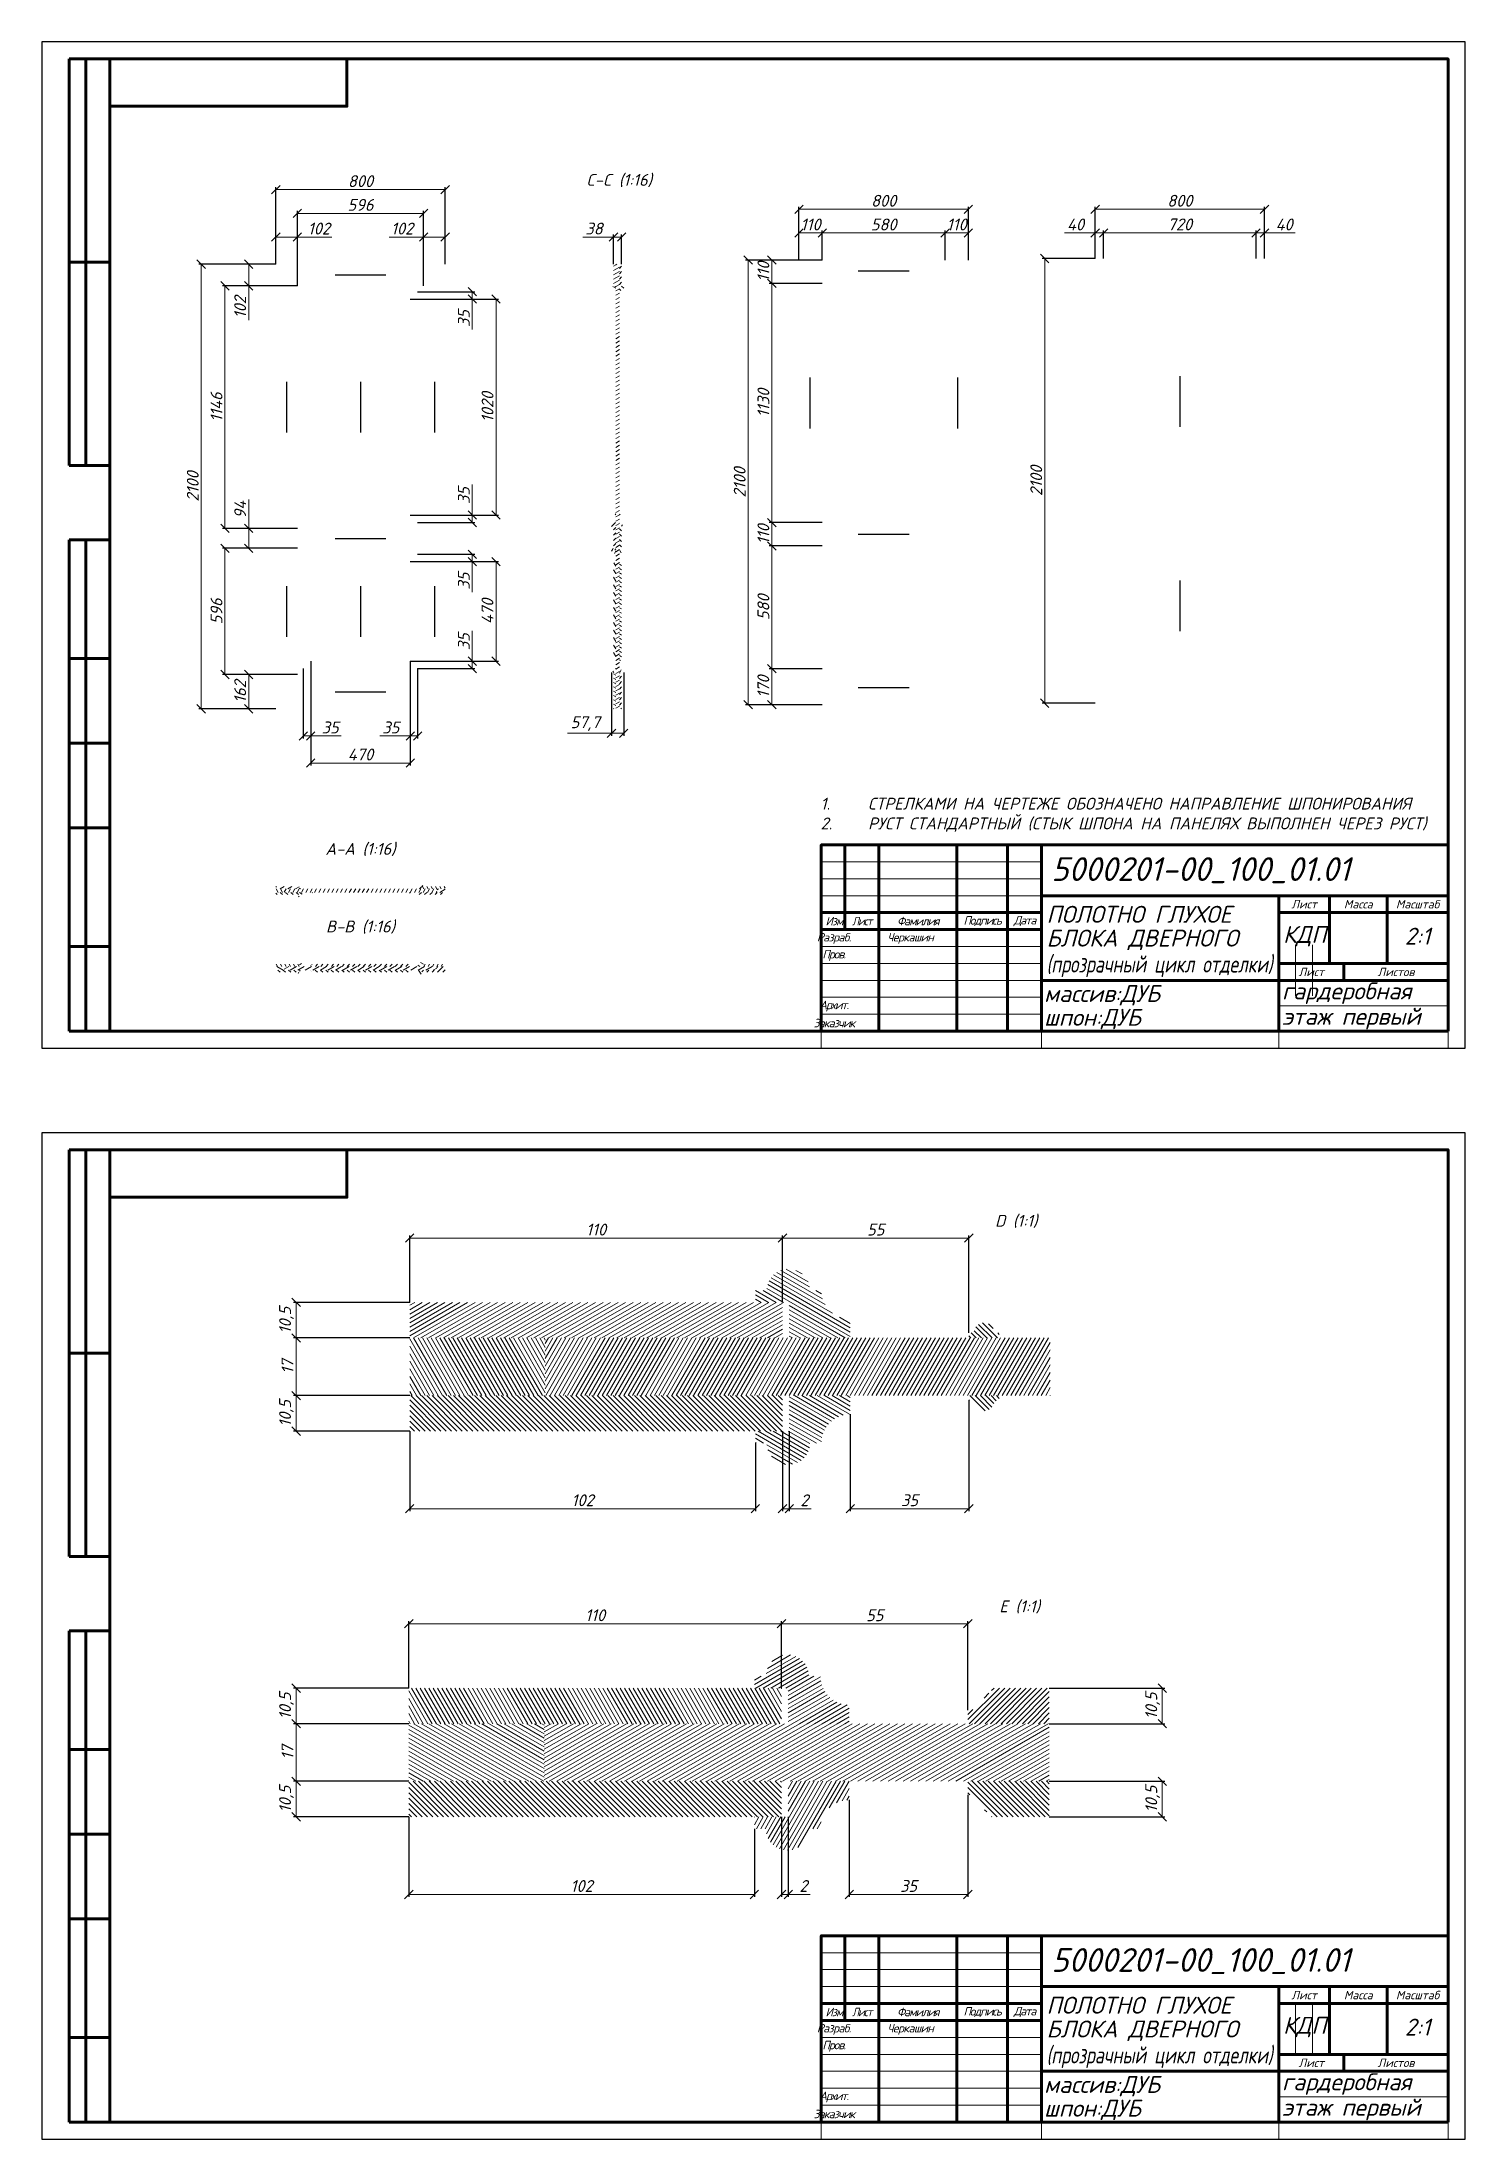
# Paper-space layout 'Лист1' of a CAD drawing. Header units: millimetres. Extents: x 0 to 420, y -322 to 297.
import ezdxf
from ezdxf.enums import TextEntityAlignment as Align

# ---------------------------------------------------------------- set-up
doc = ezdxf.new("R2010")
doc.units = ezdxf.units.MM
for name, color, linetype, lineweight in [('MD_Аннотация', 7, 'Continuous', 25), ('MD_Штриховка', 4, 'Continuous', 13), ('слой служебный НАДПИСИ', 7, 'Continuous', 18), ('слой служебный РАЗМЕРЫ', 7, 'Continuous', 18)]:
    doc.layers.add(name, color=color, linetype=linetype, lineweight=lineweight)
doc.layers.add('слой служебный  ОБОЗНАЧЕНИЯ', color=1, linetype='Continuous')
doc.layers.add('слой служебный ШТАМП', color=4, linetype='Continuous')
doc.styles.add('ЕСКД', font='isocpeui.ttf', dxfattribs={"height": 3.5})
doc.dimstyles.new('ЕСКД', dxfattribs={"dimtxt": 3.5, "dimasz": 2.5, "dimexe": 0.75, "dimexo": 0, "dimgap": 0.75, "dimtad": 1, "dimtxsty": 'ЕСКД', "dimblk": 'OBLIQUE', "dimcen": 2.5, "dimclrd": 256, "dimclre": 256, "dimclrt": 256, "dimadec": 0, "dimazin": 0, "dimtfac": 1, "dimtmove": 0, "dimatfit": 3, "dimfxl": 1, "dimlwd": -1, "dimarcsym": 0})

psp = doc.layouts.new('Лист1')

# ---------------------------------------------------------------- texts
at = {"layer": 'MD_Аннотация', "char_height": 3.5, "attachment_point": 8, "style": 'ЕСКД'}
for s, insert, width in [('C-C (1:16)', (170.33787, 254.1792), 23.2034091), ('A-A (1:16)', (94.00943, 56.71027), 23.7761364), ('B-B (1:16)', (94.00943, 33.80079), 23.4287879), ('D (1:1)', (287.54272, -53.04468), 15.8348485), ('E (1:1)', (288.55762, -166.86913), 15.6306818)]:
    psp.add_mtext(s, dxfattribs=dict(at, insert=insert, width=width))
at = {"layer": 'слой служебный НАДПИСИ', "insert": (229.79963, 73.91611), "char_height": 3.5, "attachment_point": 1, "style": 'ЕСКД'}
psp.add_mtext_dynamic_manual_height_columns('1.^IСТРЕЛКАМИ НА ЧЕРТЕЖЕ ОБОЗНАЧЕНО НАПРАВЛЕНИЕ ШПОНИРОВАНИЯ\\P2.^IРУСТ СТАНДАРТНЫЙ (СТЫК ШПОНА НА ПАНЕЛЯХ ВЫПОЛНЕН ЧЕРЕЗ РУСТ)', width=183.3193406, gutter_width=17.5, heights=[0], dxfattribs=at)
at = {"layer": 'слой служебный ШТАМП', "lineweight": -3, "style": 'ЕСКД'}
for s, height, p in [('5000201-00_100_01.01', 7, (297.88742, 49.35791)), ('ПОЛОТНО ГЛУХОЕ', 5, (296.48778, 37.00446)), ('БЛОКА ДВЕРНОГО', 5, (296.48778, 29.97998)), ('массив:ДУБ', 5, (295.76474, 13.62659)), ('гардеробная', 5, (366, 14.39435)), ('шпон:ДУБ', 5, (295.76474, 6.60919)), ('этаж первый', 5, (366, 6.89435)), ('5000201-00_100_01.01', 7, (297.88742, -272.64209)), ('ПОЛОТНО ГЛУХОЕ', 5, (296.48778, -284.99554)), ('БЛОКА ДВЕРНОГО', 5, (296.48778, -292.02002)), ('гардеробная', 5, (366, -307.60565)), ('массив:ДУБ', 5, (295.76474, -308.37341)), ('шпон:ДУБ', 5, (295.76474, -315.39081)), ('этаж первый', 5, (366, -315.10565))]:
    psp.add_text(s, height=height, dxfattribs=at).set_placement(p)
at = {"layer": 'слой служебный ШТАМП', "lineweight": -3, "style": 'ЕСКД', "width": 0.748011}
for p, p2 in [((296.48778, 22.32495), (363.21945, 22.32495)), ((296.48778, -299.67505), (363.21945, -299.67505))]:
    psp.add_text('(прозрачный цикл отделки)', height=5, dxfattribs=at).set_placement(p, p2, align=Align.FIT)
at = {"layer": 'слой служебный ШТАМП', "lineweight": -3, "attachment_point": 5, "style": 'ЕСКД'}
for s, insert, char_height, width in [('Лист', (372.5, 42.5), 2.5, 14.4), ('Масса', (388.5, 42.5), 2.5, 16.4), ('Масштаб', (406, 42.5), 2.5, 17.4), ('{\\T0.85;Изм}', (233.75, 37.5), 2.5, 6.4), ('{\\W0.9;\\T0.85;Лист}', (242, 37.5), 2.5, 9.4), ('{\\T0.85;Фамилия}', (258.5, 37.5), 2.5, 22.4), ('{\\T0.85;Подпись}', (277.5, 37.5), 2.5, 14.4), ('{\\T0.85;Дата}', (290, 37.5), 2.5, 9.4), ('{\\T0.9;Разраб.}', (233.75, 32.4), 2.5, 6.4), ('{\\T0.9;Черкашин}', (256.2714, 32.4), 2.5, 17.0405623), ('КДП', (372.66895, 33.04421), 5, 17.4), ('2:1', (406, 33.04421), 5, 17.4), ('{\\T0.85;Пров.}', (233.75, 27.4), 2.5, 6.4), ('Лист', (374.6157, 22.5), 2.5, 18.6313957), ('Листов', (399.6157, 22.5), 2.5, 30.1686043), ('{\\T0.85;Архит.}', (233.75, 12.4), 2.5, 6.4), ('{\\T0.85;Заказчик}', (233.75, 7.4), 2.5, 6.4), ('Лист', (372.5, -279.5), 2.5, 14.4), ('Масса', (388.5, -279.5), 2.5, 16.4), ('Масштаб', (406, -279.5), 2.5, 17.4), ('{\\T0.85;Изм}', (233.75, -284.5), 2.5, 6.4), ('{\\W0.9;\\T0.85;Лист}', (242, -284.5), 2.5, 9.4), ('{\\T0.85;Фамилия}', (258.5, -284.5), 2.5, 22.4), ('{\\T0.85;Подпись}', (277.5, -284.5), 2.5, 14.4), ('{\\T0.85;Дата}', (290, -284.5), 2.5, 9.4), ('{\\T0.9;Разраб.}', (233.75, -289.6), 2.5, 6.4), ('{\\T0.9;Черкашин}', (256.2714, -289.6), 2.5, 17.0405623), ('КДП', (372.66895, -288.95579), 5, 17.4), ('2:1', (406, -288.95579), 5, 17.4), ('{\\T0.85;Пров.}', (233.75, -294.6), 2.5, 6.4), ('Лист', (374.6157, -299.5), 2.5, 18.6313957), ('Листов', (399.6157, -299.5), 2.5, 30.1686043), ('{\\T0.85;Архит.}', (233.75, -309.6), 2.5, 6.4), ('{\\T0.85;Заказчик}', (233.75, -314.6), 2.5, 6.4)]:
    psp.add_mtext(s, dxfattribs=dict(at, insert=insert, char_height=char_height, width=width))

# ---------------------------------------------------------------- blocks, each defined once
blk = doc.blocks.new('_Oblique')
at = {"color": 0, "linetype": 'ByBlock', "lineweight": -2}
blk.add_line((-0.5, -0.5), (0.5, 0.5), dxfattribs=at)
blk = doc.blocks.new('*D16')
at = {"layer": 'Defpoints', "color": 0, "transparency": 16777216}
for p in [(230.3, 232.62), (215.42, 225.74), (230.3, 225.74)]:
    blk.add_point(p, dxfattribs=at)
at = {"layer": 'слой служебный РАЗМЕРЫ', "lineweight": -2, "transparency": 16777216}
for p, q in [((230.3, 232.62), (214.67, 232.62)), ((230.3, 225.74), (214.67, 225.74))]:
    blk.add_line(p, q, dxfattribs=at)
at = {"layer": 'слой служебный РАЗМЕРЫ', "transparency": 16777216}
blk.add_line((215.42, 232.62), (215.42, 225.74), dxfattribs=at)
at = {"layer": 'слой служебный РАЗМЕРЫ', "transparency": 16777216, "xscale": 2.5, "yscale": 2.5, "zscale": 2.5}
for p, rotation in [((215.42, 232.62), 90), ((215.42, 225.74), 270)]:
    blk.add_blockref('_Oblique', p, dxfattribs=dict(at, rotation=rotation))
at = {"layer": 'слой служебный РАЗМЕРЫ', "transparency": 16777216, "insert": (212.92, 229.18), "char_height": 3.5, "attachment_point": 5, "rotation": 90, "style": 'ЕСКД'}
blk.add_mtext('110', dxfattribs=at)
blk = doc.blocks.new('*D17')
at = {"layer": 'Defpoints', "color": 0, "transparency": 16777216}
for p in [(230.3, 225.74), (215.42, 155.12), (230.3, 155.12)]:
    blk.add_point(p, dxfattribs=at)
at = {"layer": 'слой служебный РАЗМЕРЫ', "lineweight": -2, "transparency": 16777216}
for p, q in [((230.3, 225.74), (214.67, 225.74)), ((230.3, 155.12), (214.67, 155.12))]:
    blk.add_line(p, q, dxfattribs=at)
at = {"layer": 'слой служебный РАЗМЕРЫ', "transparency": 16777216}
blk.add_line((215.42, 225.74), (215.42, 155.12), dxfattribs=at)
at = {"layer": 'слой служебный РАЗМЕРЫ', "transparency": 16777216, "xscale": 2.5, "yscale": 2.5, "zscale": 2.5}
for p, rotation in [((215.42, 225.74), 90), ((215.42, 155.12), 270)]:
    blk.add_blockref('_Oblique', p, dxfattribs=dict(at, rotation=rotation))
at = {"layer": 'слой служебный РАЗМЕРЫ', "transparency": 16777216, "insert": (212.92, 190.43), "char_height": 3.5, "attachment_point": 5, "rotation": 90, "style": 'ЕСКД'}
blk.add_mtext('1130', dxfattribs=at)
blk = doc.blocks.new('*D18')
at = {"layer": 'Defpoints', "color": 0, "transparency": 16777216}
for p in [(215.42, 155.12), (230.3, 155.12), (230.3, 148.24)]:
    blk.add_point(p, dxfattribs=at)
at = {"layer": 'слой служебный РАЗМЕРЫ', "lineweight": -2, "transparency": 16777216}
for p, q in [((230.3, 155.12), (214.67, 155.12)), ((230.3, 148.24), (214.67, 148.24))]:
    blk.add_line(p, q, dxfattribs=at)
at = {"layer": 'слой служебный РАЗМЕРЫ', "transparency": 16777216}
blk.add_line((215.42, 148.24), (215.42, 155.12), dxfattribs=at)
at = {"layer": 'слой служебный РАЗМЕРЫ', "transparency": 16777216, "xscale": 2.5, "yscale": 2.5, "zscale": 2.5}
for p, rotation in [((215.42, 155.12), 90), ((215.42, 148.24), 270)]:
    blk.add_blockref('_Oblique', p, dxfattribs=dict(at, rotation=rotation))
at = {"layer": 'слой служебный РАЗМЕРЫ', "transparency": 16777216, "insert": (212.92, 151.68), "char_height": 3.5, "attachment_point": 5, "rotation": 90, "style": 'ЕСКД'}
blk.add_mtext('110', dxfattribs=at)
blk = doc.blocks.new('*D19')
at = {"layer": 'Defpoints', "color": 0, "transparency": 16777216}
for p in [(230.3, 148.24), (215.42, 111.99), (230.3, 111.99)]:
    blk.add_point(p, dxfattribs=at)
at = {"layer": 'слой служебный РАЗМЕРЫ', "lineweight": -2, "transparency": 16777216}
for p, q in [((230.3, 148.24), (214.67, 148.24)), ((230.3, 111.99), (214.67, 111.99))]:
    blk.add_line(p, q, dxfattribs=at)
at = {"layer": 'слой служебный РАЗМЕРЫ', "transparency": 16777216}
blk.add_line((215.42, 148.24), (215.42, 111.99), dxfattribs=at)
at = {"layer": 'слой служебный РАЗМЕРЫ', "transparency": 16777216, "xscale": 2.5, "yscale": 2.5, "zscale": 2.5}
for p, rotation in [((215.42, 148.24), 90), ((215.42, 111.99), 270)]:
    blk.add_blockref('_Oblique', p, dxfattribs=dict(at, rotation=rotation))
at = {"layer": 'слой служебный РАЗМЕРЫ', "transparency": 16777216, "insert": (212.92, 130.12), "char_height": 3.5, "attachment_point": 5, "rotation": 90, "style": 'ЕСКД'}
blk.add_mtext('580', dxfattribs=at)
blk = doc.blocks.new('*D20')
at = {"layer": 'Defpoints', "color": 0, "transparency": 16777216}
for p in [(230.3, 111.99), (215.42, 101.37), (230.3, 101.37)]:
    blk.add_point(p, dxfattribs=at)
at = {"layer": 'слой служебный РАЗМЕРЫ', "lineweight": -2, "transparency": 16777216}
for p, q in [((230.3, 111.99), (214.67, 111.99)), ((230.3, 101.37), (214.67, 101.37))]:
    blk.add_line(p, q, dxfattribs=at)
at = {"layer": 'слой служебный РАЗМЕРЫ', "transparency": 16777216}
blk.add_line((215.42, 111.99), (215.42, 101.37), dxfattribs=at)
at = {"layer": 'слой служебный РАЗМЕРЫ', "transparency": 16777216, "xscale": 2.5, "yscale": 2.5, "zscale": 2.5}
for p, rotation in [((215.42, 111.99), 90), ((215.42, 101.37), 270)]:
    blk.add_blockref('_Oblique', p, dxfattribs=dict(at, rotation=rotation))
at = {"layer": 'слой служебный РАЗМЕРЫ', "transparency": 16777216, "insert": (212.9, 106.68), "char_height": 3.5, "attachment_point": 5, "rotation": 90, "style": 'ЕСКД'}
blk.add_mtext('170', dxfattribs=at)
blk = doc.blocks.new('*D21')
at = {"layer": 'Defpoints', "color": 0, "transparency": 16777216}
for p in [(208.42, 232.62), (223.42, 232.62), (223.42, 101.37)]:
    blk.add_point(p, dxfattribs=at)
at = {"layer": 'слой служебный РАЗМЕРЫ', "lineweight": -2, "transparency": 16777216}
for p, q in [((223.42, 232.62), (207.67, 232.62)), ((223.42, 101.37), (207.67, 101.37))]:
    blk.add_line(p, q, dxfattribs=at)
at = {"layer": 'слой служебный РАЗМЕРЫ', "transparency": 16777216}
blk.add_line((208.42, 101.37), (208.42, 232.62), dxfattribs=at)
at = {"layer": 'слой служебный РАЗМЕРЫ', "transparency": 16777216, "xscale": 2.5, "yscale": 2.5, "zscale": 2.5}
for p, rotation in [((208.42, 232.62), 90), ((208.42, 101.37), 270)]:
    blk.add_blockref('_Oblique', p, dxfattribs=dict(at, rotation=rotation))
at = {"layer": 'слой служебный РАЗМЕРЫ', "transparency": 16777216, "insert": (205.92, 166.99), "char_height": 3.5, "attachment_point": 5, "rotation": 90, "style": 'ЕСКД'}
blk.add_mtext('2100', dxfattribs=at)
blk = doc.blocks.new('*D22')
at = {"layer": 'Defpoints', "color": 0, "transparency": 16777216}
for p in [(223.42, 240.62), (223.42, 232.62), (230.3, 232.62)]:
    blk.add_point(p, dxfattribs=at)
at = {"layer": 'слой служебный РАЗМЕРЫ', "lineweight": -2, "transparency": 16777216}
for p, q in [((223.42, 232.62), (223.42, 241.37)), ((230.3, 232.62), (230.3, 241.37))]:
    blk.add_line(p, q, dxfattribs=at)
at = {"layer": 'слой служебный РАЗМЕРЫ', "transparency": 16777216}
blk.add_line((230.3, 240.62), (223.42, 240.62), dxfattribs=at)
at = {"layer": 'слой служебный РАЗМЕРЫ', "transparency": 16777216, "xscale": 2.5, "yscale": 2.5, "zscale": 2.5, "rotation": 180}
blk.add_blockref('_Oblique', (223.42, 240.62), dxfattribs=at)
at = {"layer": 'слой служебный РАЗМЕРЫ', "transparency": 16777216, "xscale": 2.5, "yscale": 2.5, "zscale": 2.5}
blk.add_blockref('_Oblique', (230.3, 240.62), dxfattribs=at)
at = {"layer": 'слой служебный РАЗМЕРЫ', "transparency": 16777216, "insert": (226.86, 243.12), "char_height": 3.5, "attachment_point": 5, "style": 'ЕСКД'}
blk.add_mtext('110', dxfattribs=at)
blk = doc.blocks.new('*D23')
at = {"layer": 'Defpoints', "color": 0, "transparency": 16777216}
for p in [(266.55, 240.62), (230.3, 232.62), (266.55, 232.62)]:
    blk.add_point(p, dxfattribs=at)
at = {"layer": 'слой служебный РАЗМЕРЫ', "lineweight": -2, "transparency": 16777216}
for p, q in [((230.3, 232.62), (230.3, 241.37)), ((266.55, 232.62), (266.55, 241.37))]:
    blk.add_line(p, q, dxfattribs=at)
at = {"layer": 'слой служебный РАЗМЕРЫ', "transparency": 16777216}
blk.add_line((230.3, 240.62), (266.55, 240.62), dxfattribs=at)
at = {"layer": 'слой служебный РАЗМЕРЫ', "transparency": 16777216, "xscale": 2.5, "yscale": 2.5, "zscale": 2.5, "rotation": 180}
blk.add_blockref('_Oblique', (230.3, 240.62), dxfattribs=at)
at = {"layer": 'слой служебный РАЗМЕРЫ', "transparency": 16777216, "xscale": 2.5, "yscale": 2.5, "zscale": 2.5}
blk.add_blockref('_Oblique', (266.55, 240.62), dxfattribs=at)
at = {"layer": 'слой служебный РАЗМЕРЫ', "transparency": 16777216, "insert": (248.42, 243.12), "char_height": 3.5, "attachment_point": 5, "style": 'ЕСКД'}
blk.add_mtext('580', dxfattribs=at)
blk = doc.blocks.new('*D24')
at = {"layer": 'Defpoints', "color": 0, "transparency": 16777216}
for p in [(273.42, 240.62), (266.55, 232.62), (273.42, 232.62)]:
    blk.add_point(p, dxfattribs=at)
at = {"layer": 'слой служебный РАЗМЕРЫ', "lineweight": -2, "transparency": 16777216}
for p, q in [((266.55, 232.62), (266.55, 241.37)), ((273.42, 232.62), (273.42, 241.37))]:
    blk.add_line(p, q, dxfattribs=at)
at = {"layer": 'слой служебный РАЗМЕРЫ', "transparency": 16777216}
blk.add_line((266.55, 240.62), (273.42, 240.62), dxfattribs=at)
at = {"layer": 'слой служебный РАЗМЕРЫ', "transparency": 16777216, "xscale": 2.5, "yscale": 2.5, "zscale": 2.5, "rotation": 180}
blk.add_blockref('_Oblique', (266.55, 240.62), dxfattribs=at)
at = {"layer": 'слой служебный РАЗМЕРЫ', "transparency": 16777216, "xscale": 2.5, "yscale": 2.5, "zscale": 2.5}
blk.add_blockref('_Oblique', (273.42, 240.62), dxfattribs=at)
at = {"layer": 'слой служебный РАЗМЕРЫ', "transparency": 16777216, "insert": (269.98, 243.12), "char_height": 3.5, "attachment_point": 5, "style": 'ЕСКД'}
blk.add_mtext('110', dxfattribs=at)
blk = doc.blocks.new('*D25')
at = {"layer": 'Defpoints', "color": 0, "transparency": 16777216}
for p in [(273.42, 247.62), (223.42, 232.62), (273.42, 232.62)]:
    blk.add_point(p, dxfattribs=at)
at = {"layer": 'слой служебный РАЗМЕРЫ', "lineweight": -2, "transparency": 16777216}
for p, q in [((223.42, 232.62), (223.42, 248.37)), ((273.42, 232.62), (273.42, 248.37))]:
    blk.add_line(p, q, dxfattribs=at)
at = {"layer": 'слой служебный РАЗМЕРЫ', "transparency": 16777216}
blk.add_line((223.42, 247.62), (273.42, 247.62), dxfattribs=at)
at = {"layer": 'слой служебный РАЗМЕРЫ', "transparency": 16777216, "xscale": 2.5, "yscale": 2.5, "zscale": 2.5, "rotation": 180}
blk.add_blockref('_Oblique', (223.42, 247.62), dxfattribs=at)
at = {"layer": 'слой служебный РАЗМЕРЫ', "transparency": 16777216, "xscale": 2.5, "yscale": 2.5, "zscale": 2.5}
blk.add_blockref('_Oblique', (273.42, 247.62), dxfattribs=at)
at = {"layer": 'слой служебный РАЗМЕРЫ', "transparency": 16777216, "insert": (248.42, 250.12), "char_height": 3.5, "attachment_point": 5, "style": 'ЕСКД'}
blk.add_mtext('800', dxfattribs=at)
blk = doc.blocks.new('*D26')
at = {"layer": 'Defpoints', "color": 0, "transparency": 16777216}
for p in [(310.82, 240.62), (310.82, 233.06), (313.32, 233.06)]:
    blk.add_point(p, dxfattribs=at)
at = {"layer": 'слой служебный РАЗМЕРЫ', "transparency": 16777216}
for p, q in [((310.82, 240.62), (301.75, 240.62)), ((313.32, 240.62), (310.82, 240.62))]:
    blk.add_line(p, q, dxfattribs=at)
at = {"layer": 'слой служебный РАЗМЕРЫ', "lineweight": -2, "transparency": 16777216}
for p, q in [((310.82, 233.06), (310.82, 241.37)), ((313.32, 233.06), (313.32, 241.37))]:
    blk.add_line(p, q, dxfattribs=at)
at = {"layer": 'слой служебный РАЗМЕРЫ', "transparency": 16777216, "xscale": 2.5, "yscale": 2.5, "zscale": 2.5, "rotation": 180}
blk.add_blockref('_Oblique', (310.82, 240.62), dxfattribs=at)
at = {"layer": 'слой служебный РАЗМЕРЫ', "transparency": 16777216, "xscale": 2.5, "yscale": 2.5, "zscale": 2.5}
blk.add_blockref('_Oblique', (313.32, 240.62), dxfattribs=at)
at = {"layer": 'слой служебный РАЗМЕРЫ', "transparency": 16777216, "insert": (305.04, 243.12), "char_height": 3.5, "attachment_point": 5, "style": 'ЕСКД'}
blk.add_mtext('40', dxfattribs=at)
blk = doc.blocks.new('*D27')
at = {"layer": 'Defpoints', "color": 0, "transparency": 16777216}
for p in [(358.32, 240.62), (313.32, 233.06), (358.32, 233.06)]:
    blk.add_point(p, dxfattribs=at)
at = {"layer": 'слой служебный РАЗМЕРЫ', "lineweight": -2, "transparency": 16777216}
for p, q in [((313.32, 233.06), (313.32, 241.37)), ((358.32, 233.06), (358.32, 241.37))]:
    blk.add_line(p, q, dxfattribs=at)
at = {"layer": 'слой служебный РАЗМЕРЫ', "transparency": 16777216}
blk.add_line((313.32, 240.62), (358.32, 240.62), dxfattribs=at)
at = {"layer": 'слой служебный РАЗМЕРЫ', "transparency": 16777216, "xscale": 2.5, "yscale": 2.5, "zscale": 2.5, "rotation": 180}
blk.add_blockref('_Oblique', (313.32, 240.62), dxfattribs=at)
at = {"layer": 'слой служебный РАЗМЕРЫ', "transparency": 16777216, "xscale": 2.5, "yscale": 2.5, "zscale": 2.5}
blk.add_blockref('_Oblique', (358.32, 240.62), dxfattribs=at)
at = {"layer": 'слой служебный РАЗМЕРЫ', "transparency": 16777216, "insert": (335.82, 243.14), "char_height": 3.5, "attachment_point": 5, "style": 'ЕСКД'}
blk.add_mtext('720', dxfattribs=at)
blk = doc.blocks.new('*D28')
at = {"layer": 'Defpoints', "color": 0, "transparency": 16777216}
for p in [(360.82, 240.62), (358.32, 233.06), (360.82, 233.06)]:
    blk.add_point(p, dxfattribs=at)
at = {"layer": 'слой служебный РАЗМЕРЫ', "lineweight": -2, "transparency": 16777216}
for p, q in [((358.32, 233.06), (358.32, 241.37)), ((360.82, 233.06), (360.82, 241.37))]:
    blk.add_line(p, q, dxfattribs=at)
at = {"layer": 'слой служебный РАЗМЕРЫ', "transparency": 16777216}
for p, q in [((358.32, 240.62), (360.82, 240.62)), ((360.82, 240.62), (369.89, 240.62))]:
    blk.add_line(p, q, dxfattribs=at)
at = {"layer": 'слой служебный РАЗМЕРЫ', "transparency": 16777216, "xscale": 2.5, "yscale": 2.5, "zscale": 2.5, "rotation": 180}
blk.add_blockref('_Oblique', (358.32, 240.62), dxfattribs=at)
at = {"layer": 'слой служебный РАЗМЕРЫ', "transparency": 16777216, "xscale": 2.5, "yscale": 2.5, "zscale": 2.5}
blk.add_blockref('_Oblique', (360.82, 240.62), dxfattribs=at)
at = {"layer": 'слой служебный РАЗМЕРЫ', "transparency": 16777216, "insert": (366.61, 243.12), "char_height": 3.5, "attachment_point": 5, "style": 'ЕСКД'}
blk.add_mtext('40', dxfattribs=at)
blk = doc.blocks.new('*D29')
at = {"layer": 'Defpoints', "color": 0, "transparency": 16777216}
for p in [(310.82, 247.62), (310.82, 233.06), (360.82, 233.06)]:
    blk.add_point(p, dxfattribs=at)
at = {"layer": 'слой служебный РАЗМЕРЫ', "lineweight": -2, "transparency": 16777216}
for p, q in [((310.82, 233.06), (310.82, 248.37)), ((360.82, 233.06), (360.82, 248.37))]:
    blk.add_line(p, q, dxfattribs=at)
at = {"layer": 'слой служебный РАЗМЕРЫ', "transparency": 16777216}
blk.add_line((360.82, 247.62), (310.82, 247.62), dxfattribs=at)
at = {"layer": 'слой служебный РАЗМЕРЫ', "transparency": 16777216, "xscale": 2.5, "yscale": 2.5, "zscale": 2.5, "rotation": 180}
blk.add_blockref('_Oblique', (310.82, 247.62), dxfattribs=at)
at = {"layer": 'слой служебный РАЗМЕРЫ', "transparency": 16777216, "xscale": 2.5, "yscale": 2.5, "zscale": 2.5}
blk.add_blockref('_Oblique', (360.82, 247.62), dxfattribs=at)
at = {"layer": 'слой служебный РАЗМЕРЫ', "transparency": 16777216, "insert": (335.82, 250.12), "char_height": 3.5, "attachment_point": 5, "style": 'ЕСКД'}
blk.add_mtext('800', dxfattribs=at)
blk = doc.blocks.new('*D30')
at = {"layer": 'Defpoints', "color": 0, "transparency": 16777216}
for p in [(310.82, 233.06), (295.95, 101.81), (310.82, 101.81)]:
    blk.add_point(p, dxfattribs=at)
at = {"layer": 'слой служебный РАЗМЕРЫ', "lineweight": -2, "transparency": 16777216}
for p, q in [((310.82, 233.06), (295.2, 233.06)), ((310.82, 101.81), (295.2, 101.81))]:
    blk.add_line(p, q, dxfattribs=at)
at = {"layer": 'слой служебный РАЗМЕРЫ', "transparency": 16777216}
blk.add_line((295.95, 233.06), (295.95, 101.81), dxfattribs=at)
at = {"layer": 'слой служебный РАЗМЕРЫ', "transparency": 16777216, "xscale": 2.5, "yscale": 2.5, "zscale": 2.5}
for p, rotation in [((295.95, 233.06), 90), ((295.95, 101.81), 270)]:
    blk.add_blockref('_Oblique', p, dxfattribs=dict(at, rotation=rotation))
at = {"layer": 'слой служебный РАЗМЕРЫ', "transparency": 16777216, "insert": (293.45, 167.43), "char_height": 3.5, "attachment_point": 5, "rotation": 90, "style": 'ЕСКД'}
blk.add_mtext('2100', dxfattribs=at)
blk = doc.blocks.new('*D31')
at = {"layer": 'Defpoints', "color": 0, "transparency": 16777216}
for p in [(69.01, 231.41), (47.01, 100.16), (69.01, 100.16)]:
    blk.add_point(p, dxfattribs=at)
at = {"layer": 'слой служебный РАЗМЕРЫ', "lineweight": -2, "transparency": 16777216}
for p, q in [((69.01, 231.41), (46.26, 231.41)), ((69.01, 100.16), (46.26, 100.16))]:
    blk.add_line(p, q, dxfattribs=at)
at = {"layer": 'слой служебный РАЗМЕРЫ', "transparency": 16777216}
blk.add_line((47.01, 231.41), (47.01, 100.16), dxfattribs=at)
at = {"layer": 'слой служебный РАЗМЕРЫ', "transparency": 16777216, "xscale": 2.5, "yscale": 2.5, "zscale": 2.5}
for p, rotation in [((47.01, 231.41), 90), ((47.01, 100.16), 270)]:
    blk.add_blockref('_Oblique', p, dxfattribs=dict(at, rotation=rotation))
at = {"layer": 'слой служебный РАЗМЕРЫ', "transparency": 16777216, "insert": (44.51, 165.78), "char_height": 3.5, "attachment_point": 5, "rotation": 90, "style": 'ЕСКД'}
blk.add_mtext('2100', dxfattribs=at)
blk = doc.blocks.new('*D32')
at = {"layer": 'Defpoints', "color": 0, "transparency": 16777216}
for p in [(75.38, 239.41), (69.01, 231.41), (75.38, 225.03)]:
    blk.add_point(p, dxfattribs=at)
at = {"layer": 'слой служебный РАЗМЕРЫ', "lineweight": -2, "transparency": 16777216}
for p, q in [((69.01, 231.41), (69.01, 240.16)), ((75.38, 225.03), (75.38, 240.16))]:
    blk.add_line(p, q, dxfattribs=at)
at = {"layer": 'слой служебный РАЗМЕРЫ', "transparency": 16777216}
for p, q in [((69.01, 239.41), (75.38, 239.41)), ((75.38, 239.41), (85.57, 239.41))]:
    blk.add_line(p, q, dxfattribs=at)
at = {"layer": 'слой служебный РАЗМЕРЫ', "transparency": 16777216, "xscale": 2.5, "yscale": 2.5, "zscale": 2.5, "rotation": 180}
blk.add_blockref('_Oblique', (69.01, 239.41), dxfattribs=at)
at = {"layer": 'слой служебный РАЗМЕРЫ', "transparency": 16777216, "xscale": 2.5, "yscale": 2.5, "zscale": 2.5}
blk.add_blockref('_Oblique', (75.38, 239.41), dxfattribs=at)
at = {"layer": 'слой служебный РАЗМЕРЫ', "transparency": 16777216, "insert": (81.73, 241.91), "char_height": 3.5, "attachment_point": 5, "style": 'ЕСКД'}
blk.add_mtext('102', dxfattribs=at)
blk = doc.blocks.new('*D33')
at = {"layer": 'Defpoints', "color": 0, "transparency": 16777216}
for p in [(112.63, 246.41), (75.38, 225.03), (112.63, 225.03)]:
    blk.add_point(p, dxfattribs=at)
at = {"layer": 'слой служебный РАЗМЕРЫ', "lineweight": -2, "transparency": 16777216}
for p, q in [((75.38, 225.03), (75.38, 247.16)), ((112.63, 225.03), (112.63, 247.16))]:
    blk.add_line(p, q, dxfattribs=at)
at = {"layer": 'слой служебный РАЗМЕРЫ', "transparency": 16777216}
blk.add_line((75.38, 246.41), (112.63, 246.41), dxfattribs=at)
at = {"layer": 'слой служебный РАЗМЕРЫ', "transparency": 16777216, "xscale": 2.5, "yscale": 2.5, "zscale": 2.5, "rotation": 180}
blk.add_blockref('_Oblique', (75.38, 246.41), dxfattribs=at)
at = {"layer": 'слой служебный РАЗМЕРЫ', "transparency": 16777216, "xscale": 2.5, "yscale": 2.5, "zscale": 2.5}
blk.add_blockref('_Oblique', (112.63, 246.41), dxfattribs=at)
at = {"layer": 'слой служебный РАЗМЕРЫ', "transparency": 16777216, "insert": (94.01, 248.91), "char_height": 3.5, "attachment_point": 5, "style": 'ЕСКД'}
blk.add_mtext('596', dxfattribs=at)
blk = doc.blocks.new('*D34')
at = {"layer": 'Defpoints', "color": 0, "transparency": 16777216}
for p in [(112.63, 239.41), (119.01, 231.41), (112.63, 225.03)]:
    blk.add_point(p, dxfattribs=at)
at = {"layer": 'слой служебный РАЗМЕРЫ', "transparency": 16777216}
for p, q in [((112.63, 239.41), (102.45, 239.41)), ((119.01, 239.41), (112.63, 239.41))]:
    blk.add_line(p, q, dxfattribs=at)
at = {"layer": 'слой служебный РАЗМЕРЫ', "lineweight": -2, "transparency": 16777216}
for p, q in [((112.63, 225.03), (112.63, 240.16)), ((119.01, 231.41), (119.01, 240.16))]:
    blk.add_line(p, q, dxfattribs=at)
at = {"layer": 'слой служебный РАЗМЕРЫ', "transparency": 16777216, "xscale": 2.5, "yscale": 2.5, "zscale": 2.5, "rotation": 180}
blk.add_blockref('_Oblique', (112.63, 239.41), dxfattribs=at)
at = {"layer": 'слой служебный РАЗМЕРЫ', "transparency": 16777216, "xscale": 2.5, "yscale": 2.5, "zscale": 2.5}
blk.add_blockref('_Oblique', (119.01, 239.41), dxfattribs=at)
at = {"layer": 'слой служебный РАЗМЕРЫ', "transparency": 16777216, "insert": (106.29, 241.91), "char_height": 3.5, "attachment_point": 5, "style": 'ЕСКД'}
blk.add_mtext('102', dxfattribs=at)
blk = doc.blocks.new('*D35')
at = {"layer": 'Defpoints', "color": 0, "transparency": 16777216}
for p in [(119.01, 253.41), (69.01, 231.41), (119.01, 231.41)]:
    blk.add_point(p, dxfattribs=at)
at = {"layer": 'слой служебный РАЗМЕРЫ', "lineweight": -2, "transparency": 16777216}
for p, q in [((69.01, 231.41), (69.01, 254.16)), ((119.01, 231.41), (119.01, 254.16))]:
    blk.add_line(p, q, dxfattribs=at)
at = {"layer": 'слой служебный РАЗМЕРЫ', "transparency": 16777216}
blk.add_line((69.01, 253.41), (119.01, 253.41), dxfattribs=at)
at = {"layer": 'слой служебный РАЗМЕРЫ', "transparency": 16777216, "xscale": 2.5, "yscale": 2.5, "zscale": 2.5, "rotation": 180}
blk.add_blockref('_Oblique', (69.01, 253.41), dxfattribs=at)
at = {"layer": 'слой служебный РАЗМЕРЫ', "transparency": 16777216, "xscale": 2.5, "yscale": 2.5, "zscale": 2.5}
blk.add_blockref('_Oblique', (119.01, 253.41), dxfattribs=at)
at = {"layer": 'слой служебный РАЗМЕРЫ', "transparency": 16777216, "insert": (94.01, 255.91), "char_height": 3.5, "attachment_point": 5, "style": 'ЕСКД'}
blk.add_mtext('800', dxfattribs=at)
blk = doc.blocks.new('*D36')
at = {"layer": 'Defpoints', "color": 0, "transparency": 16777216}
for p in [(110.88, 223.28), (108.7, 221.1), (127.01, 221.1)]:
    blk.add_point(p, dxfattribs=at)
at = {"layer": 'слой служебный РАЗМЕРЫ', "lineweight": -2, "transparency": 16777216}
for p, q in [((110.88, 223.28), (127.76, 223.28)), ((108.7, 221.1), (127.76, 221.1))]:
    blk.add_line(p, q, dxfattribs=at)
at = {"layer": 'слой служебный РАЗМЕРЫ', "transparency": 16777216}
for p, q in [((127.01, 223.28), (127.01, 221.1)), ((127.01, 221.1), (127.01, 212.1))]:
    blk.add_line(p, q, dxfattribs=at)
at = {"layer": 'слой служебный РАЗМЕРЫ', "transparency": 16777216, "xscale": 2.5, "yscale": 2.5, "zscale": 2.5}
for p, rotation in [((127.01, 223.28), 90), ((127.01, 221.1), 270)]:
    blk.add_blockref('_Oblique', p, dxfattribs=dict(at, rotation=rotation))
at = {"layer": 'слой служебный РАЗМЕРЫ', "transparency": 16777216, "insert": (124.51, 215.35), "char_height": 3.5, "attachment_point": 5, "rotation": 90, "style": 'ЕСКД'}
blk.add_mtext('35', dxfattribs=at)
blk = doc.blocks.new('*D37')
at = {"layer": 'Defpoints', "color": 0, "transparency": 16777216}
for p in [(108.7, 157.35), (110.88, 155.16), (127.01, 157.35)]:
    blk.add_point(p, dxfattribs=at)
at = {"layer": 'слой служебный РАЗМЕРЫ', "transparency": 16777216}
for p, q in [((127.01, 157.35), (127.01, 166.34)), ((127.01, 155.16), (127.01, 157.35))]:
    blk.add_line(p, q, dxfattribs=at)
at = {"layer": 'слой служебный РАЗМЕРЫ', "lineweight": -2, "transparency": 16777216}
for p, q in [((108.7, 157.35), (127.76, 157.35)), ((110.88, 155.16), (127.76, 155.16))]:
    blk.add_line(p, q, dxfattribs=at)
at = {"layer": 'слой служебный РАЗМЕРЫ', "transparency": 16777216, "xscale": 2.5, "yscale": 2.5, "zscale": 2.5}
for p, rotation in [((127.01, 157.35), 90), ((127.01, 155.16), 270)]:
    blk.add_blockref('_Oblique', p, dxfattribs=dict(at, rotation=rotation))
at = {"layer": 'слой служебный РАЗМЕРЫ', "transparency": 16777216, "insert": (124.51, 163.1), "char_height": 3.5, "attachment_point": 5, "rotation": 90, "style": 'ЕСКД'}
blk.add_mtext('35', dxfattribs=at)
blk = doc.blocks.new('*D38')
at = {"layer": 'Defpoints', "color": 0, "transparency": 16777216}
for p in [(108.7, 221.1), (108.7, 157.35), (134.01, 157.35)]:
    blk.add_point(p, dxfattribs=at)
at = {"layer": 'слой служебный РАЗМЕРЫ', "lineweight": -2, "transparency": 16777216}
for p, q in [((108.7, 221.1), (134.76, 221.1)), ((108.7, 157.35), (134.76, 157.35))]:
    blk.add_line(p, q, dxfattribs=at)
at = {"layer": 'слой служебный РАЗМЕРЫ', "transparency": 16777216}
blk.add_line((134.01, 221.1), (134.01, 157.35), dxfattribs=at)
at = {"layer": 'слой служебный РАЗМЕРЫ', "transparency": 16777216, "xscale": 2.5, "yscale": 2.5, "zscale": 2.5}
for p, rotation in [((134.01, 221.1), 90), ((134.01, 157.35), 270)]:
    blk.add_blockref('_Oblique', p, dxfattribs=dict(at, rotation=rotation))
at = {"layer": 'слой служебный РАЗМЕРЫ', "transparency": 16777216, "insert": (131.51, 189.22), "char_height": 3.5, "attachment_point": 5, "rotation": 90, "style": 'ЕСКД'}
blk.add_mtext('1020', dxfattribs=at)
blk = doc.blocks.new('*D39')
at = {"layer": 'Defpoints', "color": 0, "transparency": 16777216}
for p in [(108.7, 143.6), (110.88, 145.78), (127.01, 143.6)]:
    blk.add_point(p, dxfattribs=at)
at = {"layer": 'слой служебный РАЗМЕРЫ', "lineweight": -2, "transparency": 16777216}
for p, q in [((108.7, 143.6), (127.76, 143.6)), ((110.88, 145.78), (127.76, 145.78))]:
    blk.add_line(p, q, dxfattribs=at)
at = {"layer": 'слой служебный РАЗМЕРЫ', "transparency": 16777216}
for p, q in [((127.01, 145.78), (127.01, 143.6)), ((127.01, 143.6), (127.01, 134.6))]:
    blk.add_line(p, q, dxfattribs=at)
at = {"layer": 'слой служебный РАЗМЕРЫ', "transparency": 16777216, "xscale": 2.5, "yscale": 2.5, "zscale": 2.5}
for p, rotation in [((127.01, 145.78), 90), ((127.01, 143.6), 270)]:
    blk.add_blockref('_Oblique', p, dxfattribs=dict(at, rotation=rotation))
at = {"layer": 'слой служебный РАЗМЕРЫ', "transparency": 16777216, "insert": (124.51, 137.85), "char_height": 3.5, "attachment_point": 5, "rotation": 90, "style": 'ЕСКД'}
blk.add_mtext('35', dxfattribs=at)
blk = doc.blocks.new('*D40')
at = {"layer": 'Defpoints', "color": 0, "transparency": 16777216}
for p in [(108.7, 114.22), (110.88, 112.03), (127.01, 114.22)]:
    blk.add_point(p, dxfattribs=at)
at = {"layer": 'слой служебный РАЗМЕРЫ', "transparency": 16777216}
for p, q in [((127.01, 114.22), (127.01, 123.22)), ((127.01, 112.03), (127.01, 114.22))]:
    blk.add_line(p, q, dxfattribs=at)
at = {"layer": 'слой служебный РАЗМЕРЫ', "lineweight": -2, "transparency": 16777216}
for p, q in [((108.7, 114.22), (127.76, 114.22)), ((110.88, 112.03), (127.76, 112.03))]:
    blk.add_line(p, q, dxfattribs=at)
at = {"layer": 'слой служебный РАЗМЕРЫ', "transparency": 16777216, "xscale": 2.5, "yscale": 2.5, "zscale": 2.5}
for p, rotation in [((127.01, 114.22), 90), ((127.01, 112.03), 270)]:
    blk.add_blockref('_Oblique', p, dxfattribs=dict(at, rotation=rotation))
at = {"layer": 'слой служебный РАЗМЕРЫ', "transparency": 16777216, "insert": (124.51, 119.97), "char_height": 3.5, "attachment_point": 5, "rotation": 90, "style": 'ЕСКД'}
blk.add_mtext('35', dxfattribs=at)
blk = doc.blocks.new('*D41')
at = {"layer": 'Defpoints', "color": 0, "transparency": 16777216}
for p in [(108.7, 143.6), (134.01, 143.6), (108.7, 114.22)]:
    blk.add_point(p, dxfattribs=at)
at = {"layer": 'слой служебный РАЗМЕРЫ', "lineweight": -2, "transparency": 16777216}
for p, q in [((108.7, 143.6), (134.76, 143.6)), ((108.7, 114.22), (134.76, 114.22))]:
    blk.add_line(p, q, dxfattribs=at)
at = {"layer": 'слой служебный РАЗМЕРЫ', "transparency": 16777216}
blk.add_line((134.01, 114.22), (134.01, 143.6), dxfattribs=at)
at = {"layer": 'слой служебный РАЗМЕРЫ', "transparency": 16777216, "xscale": 2.5, "yscale": 2.5, "zscale": 2.5}
for p, rotation in [((134.01, 143.6), 90), ((134.01, 114.22), 270)]:
    blk.add_blockref('_Oblique', p, dxfattribs=dict(at, rotation=rotation))
at = {"layer": 'слой служебный РАЗМЕРЫ', "transparency": 16777216, "insert": (131.49, 128.91), "char_height": 3.5, "attachment_point": 5, "rotation": 90, "style": 'ЕСКД'}
blk.add_mtext('470', dxfattribs=at)
blk = doc.blocks.new('*D46')
at = {"layer": 'Defpoints', "color": 0, "transparency": 16777216}
for p in [(218.55, -56.06), (218.55, -75.05), (273.55, -84.05)]:
    blk.add_point(p, dxfattribs=at)
at = {"layer": 'слой служебный РАЗМЕРЫ', "lineweight": -2, "transparency": 16777216}
for p, q in [((218.55, -75.05), (218.55, -55.31)), ((273.55, -84.05), (273.55, -55.31))]:
    blk.add_line(p, q, dxfattribs=at)
at = {"layer": 'слой служебный РАЗМЕРЫ', "transparency": 16777216}
blk.add_line((273.55, -56.06), (218.55, -56.06), dxfattribs=at)
at = {"layer": 'слой служебный РАЗМЕРЫ', "transparency": 16777216, "xscale": 2.5, "yscale": 2.5, "zscale": 2.5, "rotation": 180}
blk.add_blockref('_Oblique', (218.55, -56.06), dxfattribs=at)
at = {"layer": 'слой служебный РАЗМЕРЫ', "transparency": 16777216, "xscale": 2.5, "yscale": 2.5, "zscale": 2.5}
blk.add_blockref('_Oblique', (273.55, -56.06), dxfattribs=at)
at = {"layer": 'слой служебный РАЗМЕРЫ', "transparency": 16777216, "insert": (246.05, -53.56), "char_height": 3.5, "attachment_point": 5, "style": 'ЕСКД'}
blk.add_mtext('55', dxfattribs=at)
blk = doc.blocks.new('*D47')
at = {"layer": 'Defpoints', "color": 0, "transparency": 16777216}
for p in [(168.7, 239.41), (168.7, 231.41), (171.07, 231.41)]:
    blk.add_point(p, dxfattribs=at)
at = {"layer": 'слой служебный РАЗМЕРЫ', "transparency": 16777216}
for p, q in [((168.7, 239.41), (159.68, 239.41)), ((171.07, 239.41), (168.7, 239.41))]:
    blk.add_line(p, q, dxfattribs=at)
at = {"layer": 'слой служебный РАЗМЕРЫ', "lineweight": -2, "transparency": 16777216}
for p, q in [((168.7, 231.41), (168.7, 240.16)), ((171.07, 231.41), (171.07, 240.16))]:
    blk.add_line(p, q, dxfattribs=at)
at = {"layer": 'слой служебный РАЗМЕРЫ', "transparency": 16777216, "xscale": 2.5, "yscale": 2.5, "zscale": 2.5, "rotation": 180}
blk.add_blockref('_Oblique', (168.7, 239.41), dxfattribs=at)
at = {"layer": 'слой служебный РАЗМЕРЫ', "transparency": 16777216, "xscale": 2.5, "yscale": 2.5, "zscale": 2.5}
blk.add_blockref('_Oblique', (171.07, 239.41), dxfattribs=at)
at = {"layer": 'слой служебный РАЗМЕРЫ', "transparency": 16777216, "insert": (162.94, 241.91), "char_height": 3.5, "attachment_point": 5, "style": 'ЕСКД'}
blk.add_mtext('38', dxfattribs=at)
blk = doc.blocks.new('*D48')
at = {"layer": 'Defpoints', "color": 0, "transparency": 16777216}
for p in [(168.08, 110.89), (171.69, 110.89), (168.08, 92.94)]:
    blk.add_point(p, dxfattribs=at)
at = {"layer": 'слой служебный РАЗМЕРЫ', "lineweight": -2, "transparency": 16777216}
for p, q in [((168.08, 110.89), (168.08, 92.19)), ((171.69, 110.89), (171.69, 92.19))]:
    blk.add_line(p, q, dxfattribs=at)
at = {"layer": 'слой служебный РАЗМЕРЫ', "transparency": 16777216}
for p, q in [((168.08, 92.94), (155.1, 92.94)), ((171.69, 92.94), (168.08, 92.94))]:
    blk.add_line(p, q, dxfattribs=at)
at = {"layer": 'слой служебный РАЗМЕРЫ', "transparency": 16777216, "xscale": 2.5, "yscale": 2.5, "zscale": 2.5, "rotation": 180}
blk.add_blockref('_Oblique', (168.08, 92.94), dxfattribs=at)
at = {"layer": 'слой служебный РАЗМЕРЫ', "transparency": 16777216, "xscale": 2.5, "yscale": 2.5, "zscale": 2.5}
blk.add_blockref('_Oblique', (171.69, 92.94), dxfattribs=at)
at = {"layer": 'слой служебный РАЗМЕРЫ', "transparency": 16777216, "insert": (160.34, 95.79), "char_height": 3.5, "attachment_point": 5, "style": 'ЕСКД'}
blk.add_mtext('57,7', dxfattribs=at)
blk = doc.blocks.new('*D49')
at = {"layer": 'Defpoints', "color": 0, "transparency": 16777216}
for p in [(77.13, 112.03), (79.32, 114.22), (79.32, 92.16)]:
    blk.add_point(p, dxfattribs=at)
at = {"layer": 'слой служебный РАЗМЕРЫ', "lineweight": -2, "transparency": 16777216}
for p, q in [((77.13, 112.03), (77.13, 91.41)), ((79.32, 114.22), (79.32, 91.41))]:
    blk.add_line(p, q, dxfattribs=at)
at = {"layer": 'слой служебный РАЗМЕРЫ', "transparency": 16777216}
for p, q in [((77.13, 92.16), (79.32, 92.16)), ((79.32, 92.16), (88.32, 92.16))]:
    blk.add_line(p, q, dxfattribs=at)
at = {"layer": 'слой служебный РАЗМЕРЫ', "transparency": 16777216, "xscale": 2.5, "yscale": 2.5, "zscale": 2.5, "rotation": 180}
blk.add_blockref('_Oblique', (77.13, 92.16), dxfattribs=at)
at = {"layer": 'слой служебный РАЗМЕРЫ', "transparency": 16777216, "xscale": 2.5, "yscale": 2.5, "zscale": 2.5}
blk.add_blockref('_Oblique', (79.32, 92.16), dxfattribs=at)
at = {"layer": 'слой служебный РАЗМЕРЫ', "transparency": 16777216, "insert": (85.07, 94.66), "char_height": 3.5, "attachment_point": 5, "style": 'ЕСКД'}
blk.add_mtext('35', dxfattribs=at)
blk = doc.blocks.new('*D50')
at = {"layer": 'Defpoints', "color": 0, "transparency": 16777216}
for p in [(79.32, 114.22), (108.7, 114.22), (108.7, 84.16)]:
    blk.add_point(p, dxfattribs=at)
at = {"layer": 'слой служебный РАЗМЕРЫ', "lineweight": -2, "transparency": 16777216}
for p, q in [((79.32, 114.22), (79.32, 83.41)), ((108.7, 114.22), (108.7, 83.41))]:
    blk.add_line(p, q, dxfattribs=at)
at = {"layer": 'слой служебный РАЗМЕРЫ', "transparency": 16777216}
blk.add_line((79.32, 84.16), (108.7, 84.16), dxfattribs=at)
at = {"layer": 'слой служебный РАЗМЕРЫ', "transparency": 16777216, "xscale": 2.5, "yscale": 2.5, "zscale": 2.5, "rotation": 180}
blk.add_blockref('_Oblique', (79.32, 84.16), dxfattribs=at)
at = {"layer": 'слой служебный РАЗМЕРЫ', "transparency": 16777216, "xscale": 2.5, "yscale": 2.5, "zscale": 2.5}
blk.add_blockref('_Oblique', (108.7, 84.16), dxfattribs=at)
at = {"layer": 'слой служебный РАЗМЕРЫ', "transparency": 16777216, "insert": (94.01, 86.68), "char_height": 3.5, "attachment_point": 5, "style": 'ЕСКД'}
blk.add_mtext('470', dxfattribs=at)
blk = doc.blocks.new('*D51')
at = {"layer": 'Defpoints', "color": 0, "transparency": 16777216}
for p in [(108.7, 114.22), (110.88, 112.03), (108.7, 92.16)]:
    blk.add_point(p, dxfattribs=at)
at = {"layer": 'слой служебный РАЗМЕРЫ', "lineweight": -2, "transparency": 16777216}
for p, q in [((108.7, 114.22), (108.7, 91.41)), ((110.88, 112.03), (110.88, 91.41))]:
    blk.add_line(p, q, dxfattribs=at)
at = {"layer": 'слой служебный РАЗМЕРЫ', "transparency": 16777216}
for p, q in [((108.7, 92.16), (99.7, 92.16)), ((110.88, 92.16), (108.7, 92.16))]:
    blk.add_line(p, q, dxfattribs=at)
at = {"layer": 'слой служебный РАЗМЕРЫ', "transparency": 16777216, "xscale": 2.5, "yscale": 2.5, "zscale": 2.5, "rotation": 180}
blk.add_blockref('_Oblique', (108.7, 92.16), dxfattribs=at)
at = {"layer": 'слой служебный РАЗМЕРЫ', "transparency": 16777216, "xscale": 2.5, "yscale": 2.5, "zscale": 2.5}
blk.add_blockref('_Oblique', (110.88, 92.16), dxfattribs=at)
at = {"layer": 'слой служебный РАЗМЕРЫ', "transparency": 16777216, "insert": (102.95, 94.66), "char_height": 3.5, "attachment_point": 5, "style": 'ЕСКД'}
blk.add_mtext('35', dxfattribs=at)
blk = doc.blocks.new('*D52')
at = {"layer": 'Defpoints', "color": 0, "transparency": 16777216}
for p in [(218.55, -113.05), (220.55, -113.05), (220.55, -135.95)]:
    blk.add_point(p, dxfattribs=at)
at = {"layer": 'слой служебный РАЗМЕРЫ', "lineweight": -2, "transparency": 16777216}
for p, q in [((218.55, -113.05), (218.55, -136.7)), ((220.55, -113.05), (220.55, -136.7))]:
    blk.add_line(p, q, dxfattribs=at)
at = {"layer": 'слой служебный РАЗМЕРЫ', "transparency": 16777216}
for p, q in [((218.55, -135.95), (220.55, -135.95)), ((220.55, -135.95), (227.03, -135.95))]:
    blk.add_line(p, q, dxfattribs=at)
at = {"layer": 'слой служебный РАЗМЕРЫ', "transparency": 16777216, "xscale": 2.5, "yscale": 2.5, "zscale": 2.5, "rotation": 180}
blk.add_blockref('_Oblique', (218.55, -135.95), dxfattribs=at)
at = {"layer": 'слой служебный РАЗМЕРЫ', "transparency": 16777216, "xscale": 2.5, "yscale": 2.5, "zscale": 2.5}
blk.add_blockref('_Oblique', (220.55, -135.95), dxfattribs=at)
at = {"layer": 'слой служебный РАЗМЕРЫ', "transparency": 16777216, "insert": (225.04, -133.45), "char_height": 3.5, "attachment_point": 5, "style": 'ЕСКД'}
blk.add_mtext('2', dxfattribs=at)
blk = doc.blocks.new('*D53')
at = {"layer": 'Defpoints', "color": 0, "transparency": 16777216}
for p in [(273.55, -104.05), (238.55, -108.06), (273.55, -135.95)]:
    blk.add_point(p, dxfattribs=at)
at = {"layer": 'слой служебный РАЗМЕРЫ', "lineweight": -2, "transparency": 16777216}
for p, q in [((273.55, -104.05), (273.55, -136.7)), ((238.55, -108.06), (238.55, -136.7))]:
    blk.add_line(p, q, dxfattribs=at)
at = {"layer": 'слой служебный РАЗМЕРЫ', "transparency": 16777216}
blk.add_line((238.55, -135.95), (273.55, -135.95), dxfattribs=at)
at = {"layer": 'слой служебный РАЗМЕРЫ', "transparency": 16777216, "xscale": 2.5, "yscale": 2.5, "zscale": 2.5, "rotation": 180}
blk.add_blockref('_Oblique', (238.55, -135.95), dxfattribs=at)
at = {"layer": 'слой служебный РАЗМЕРЫ', "transparency": 16777216, "xscale": 2.5, "yscale": 2.5, "zscale": 2.5}
blk.add_blockref('_Oblique', (273.55, -135.95), dxfattribs=at)
at = {"layer": 'слой служебный РАЗМЕРЫ', "transparency": 16777216, "insert": (256.05, -133.45), "char_height": 3.5, "attachment_point": 5, "style": 'ЕСКД'}
blk.add_mtext('35', dxfattribs=at)
blk = doc.blocks.new('*D54')
at = {"layer": 'Defpoints', "color": 0, "transparency": 16777216}
for p in [(108.55, -75.05), (75.01, -85.55), (108.55, -85.55)]:
    blk.add_point(p, dxfattribs=at)
at = {"layer": 'слой служебный РАЗМЕРЫ', "lineweight": -2, "transparency": 16777216}
for p, q in [((108.55, -75.05), (74.26, -75.05)), ((108.55, -85.55), (74.26, -85.55))]:
    blk.add_line(p, q, dxfattribs=at)
at = {"layer": 'слой служебный РАЗМЕРЫ', "transparency": 16777216}
blk.add_line((75.01, -75.05), (75.01, -85.55), dxfattribs=at)
at = {"layer": 'слой служебный РАЗМЕРЫ', "transparency": 16777216, "xscale": 2.5, "yscale": 2.5, "zscale": 2.5}
for p, rotation in [((75.01, -75.05), 90), ((75.01, -85.55), 270)]:
    blk.add_blockref('_Oblique', p, dxfattribs=dict(at, rotation=rotation))
at = {"layer": 'слой служебный РАЗМЕРЫ', "transparency": 16777216, "insert": (72.16, -80.3), "char_height": 3.5, "attachment_point": 5, "rotation": 90, "style": 'ЕСКД'}
blk.add_mtext('10,5', dxfattribs=at)
blk = doc.blocks.new('*D55')
at = {"layer": 'Defpoints', "color": 0, "transparency": 16777216}
for p in [(75.01, -102.55), (108.55, -102.55), (108.55, -113.05)]:
    blk.add_point(p, dxfattribs=at)
at = {"layer": 'слой служебный РАЗМЕРЫ', "lineweight": -2, "transparency": 16777216}
for p, q in [((108.55, -102.55), (74.26, -102.55)), ((108.55, -113.05), (74.26, -113.05))]:
    blk.add_line(p, q, dxfattribs=at)
at = {"layer": 'слой служебный РАЗМЕРЫ', "transparency": 16777216}
blk.add_line((75.01, -113.05), (75.01, -102.55), dxfattribs=at)
at = {"layer": 'слой служебный РАЗМЕРЫ', "transparency": 16777216, "xscale": 2.5, "yscale": 2.5, "zscale": 2.5}
for p, rotation in [((75.01, -102.55), 90), ((75.01, -113.05), 270)]:
    blk.add_blockref('_Oblique', p, dxfattribs=dict(at, rotation=rotation))
at = {"layer": 'слой служебный РАЗМЕРЫ', "transparency": 16777216, "insert": (72.16, -107.8), "char_height": 3.5, "attachment_point": 5, "rotation": 90, "style": 'ЕСКД'}
blk.add_mtext('10,5', dxfattribs=at)
blk = doc.blocks.new('*D56')
at = {"layer": 'Defpoints', "color": 0, "transparency": 16777216}
for p in [(108.55, -85.55), (75.01, -102.55), (108.55, -102.55)]:
    blk.add_point(p, dxfattribs=at)
at = {"layer": 'слой служебный РАЗМЕРЫ', "lineweight": -2, "transparency": 16777216}
for p, q in [((108.55, -85.55), (74.26, -85.55)), ((108.55, -102.55), (74.26, -102.55))]:
    blk.add_line(p, q, dxfattribs=at)
at = {"layer": 'слой служебный РАЗМЕРЫ', "transparency": 16777216}
blk.add_line((75.01, -85.55), (75.01, -102.55), dxfattribs=at)
at = {"layer": 'слой служебный РАЗМЕРЫ', "transparency": 16777216, "xscale": 2.5, "yscale": 2.5, "zscale": 2.5}
for p, rotation in [((75.01, -85.55), 90), ((75.01, -102.55), 270)]:
    blk.add_blockref('_Oblique', p, dxfattribs=dict(at, rotation=rotation))
at = {"layer": 'слой служебный РАЗМЕРЫ', "transparency": 16777216, "insert": (72.48, -94.05), "char_height": 3.5, "attachment_point": 5, "rotation": 90, "style": 'ЕСКД'}
blk.add_mtext('17', dxfattribs=at)
blk = doc.blocks.new('*D57')
at = {"layer": 'Defpoints', "color": 0, "transparency": 16777216}
for p in [(108.26, -188.9), (75.01, -199.4), (108.26, -199.4)]:
    blk.add_point(p, dxfattribs=at)
at = {"layer": 'слой служебный РАЗМЕРЫ', "lineweight": -2, "transparency": 16777216}
for p, q in [((108.26, -188.9), (74.26, -188.9)), ((108.26, -199.4), (74.26, -199.4))]:
    blk.add_line(p, q, dxfattribs=at)
at = {"layer": 'слой служебный РАЗМЕРЫ', "transparency": 16777216}
blk.add_line((75.01, -188.9), (75.01, -199.4), dxfattribs=at)
at = {"layer": 'слой служебный РАЗМЕРЫ', "transparency": 16777216, "xscale": 2.5, "yscale": 2.5, "zscale": 2.5}
for p, rotation in [((75.01, -188.9), 90), ((75.01, -199.4), 270)]:
    blk.add_blockref('_Oblique', p, dxfattribs=dict(at, rotation=rotation))
at = {"layer": 'слой служебный РАЗМЕРЫ', "transparency": 16777216, "insert": (72.16, -194.15), "char_height": 3.5, "attachment_point": 5, "rotation": 90, "style": 'ЕСКД'}
blk.add_mtext('10,5', dxfattribs=at)
blk = doc.blocks.new('*D58')
at = {"layer": 'Defpoints', "color": 0, "transparency": 16777216}
for p in [(108.26, -199.4), (75.01, -216.4), (108.26, -216.4)]:
    blk.add_point(p, dxfattribs=at)
at = {"layer": 'слой служебный РАЗМЕРЫ', "lineweight": -2, "transparency": 16777216}
for p, q in [((108.26, -199.4), (74.26, -199.4)), ((108.26, -216.4), (74.26, -216.4))]:
    blk.add_line(p, q, dxfattribs=at)
at = {"layer": 'слой служебный РАЗМЕРЫ', "transparency": 16777216}
blk.add_line((75.01, -199.4), (75.01, -216.4), dxfattribs=at)
at = {"layer": 'слой служебный РАЗМЕРЫ', "transparency": 16777216, "xscale": 2.5, "yscale": 2.5, "zscale": 2.5}
for p, rotation in [((75.01, -199.4), 90), ((75.01, -216.4), 270)]:
    blk.add_blockref('_Oblique', p, dxfattribs=dict(at, rotation=rotation))
at = {"layer": 'слой служебный РАЗМЕРЫ', "transparency": 16777216, "insert": (72.48, -207.9), "char_height": 3.5, "attachment_point": 5, "rotation": 90, "style": 'ЕСКД'}
blk.add_mtext('17', dxfattribs=at)
blk = doc.blocks.new('*D59')
at = {"layer": 'Defpoints', "color": 0, "transparency": 16777216}
for p in [(108.26, -216.4), (75.01, -226.9), (108.26, -226.9)]:
    blk.add_point(p, dxfattribs=at)
at = {"layer": 'слой служебный РАЗМЕРЫ', "lineweight": -2, "transparency": 16777216}
for p, q in [((108.26, -216.4), (74.26, -216.4)), ((108.26, -226.9), (74.26, -226.9))]:
    blk.add_line(p, q, dxfattribs=at)
at = {"layer": 'слой служебный РАЗМЕРЫ', "transparency": 16777216}
blk.add_line((75.01, -216.4), (75.01, -226.9), dxfattribs=at)
at = {"layer": 'слой служебный РАЗМЕРЫ', "transparency": 16777216, "xscale": 2.5, "yscale": 2.5, "zscale": 2.5}
for p, rotation in [((75.01, -216.4), 90), ((75.01, -226.9), 270)]:
    blk.add_blockref('_Oblique', p, dxfattribs=dict(at, rotation=rotation))
at = {"layer": 'слой служебный РАЗМЕРЫ', "transparency": 16777216, "insert": (72.16, -221.65), "char_height": 3.5, "attachment_point": 5, "rotation": 90, "style": 'ЕСКД'}
blk.add_mtext('10,5', dxfattribs=at)
blk = doc.blocks.new('*D60')
at = {"layer": 'Defpoints', "color": 0, "transparency": 16777216}
for p in [(108.26, -226.9), (210.26, -230.4), (108.26, -249.8)]:
    blk.add_point(p, dxfattribs=at)
at = {"layer": 'слой служебный РАЗМЕРЫ', "lineweight": -2, "transparency": 16777216}
for p, q in [((108.26, -226.9), (108.26, -250.55)), ((210.26, -230.4), (210.26, -250.55))]:
    blk.add_line(p, q, dxfattribs=at)
at = {"layer": 'слой служебный РАЗМЕРЫ', "transparency": 16777216}
blk.add_line((210.26, -249.8), (108.26, -249.8), dxfattribs=at)
at = {"layer": 'слой служебный РАЗМЕРЫ', "transparency": 16777216, "xscale": 2.5, "yscale": 2.5, "zscale": 2.5, "rotation": 180}
blk.add_blockref('_Oblique', (108.26, -249.8), dxfattribs=at)
at = {"layer": 'слой служебный РАЗМЕРЫ', "transparency": 16777216, "xscale": 2.5, "yscale": 2.5, "zscale": 2.5}
blk.add_blockref('_Oblique', (210.26, -249.8), dxfattribs=at)
at = {"layer": 'слой служебный РАЗМЕРЫ', "transparency": 16777216, "insert": (159.26, -247.3), "char_height": 3.5, "attachment_point": 5, "style": 'ЕСКД'}
blk.add_mtext('102', dxfattribs=at)
blk = doc.blocks.new('*D61')
at = {"layer": 'Defpoints', "color": 0, "transparency": 16777216}
for p in [(218.26, -226.9), (220.26, -226.9), (220.26, -249.8)]:
    blk.add_point(p, dxfattribs=at)
at = {"layer": 'слой служебный РАЗМЕРЫ', "lineweight": -2, "transparency": 16777216}
for p, q in [((218.26, -226.9), (218.26, -250.55)), ((220.26, -226.9), (220.26, -250.55))]:
    blk.add_line(p, q, dxfattribs=at)
at = {"layer": 'слой служебный РАЗМЕРЫ', "transparency": 16777216}
for p, q in [((218.26, -249.8), (220.26, -249.8)), ((220.26, -249.8), (226.74, -249.8))]:
    blk.add_line(p, q, dxfattribs=at)
at = {"layer": 'слой служебный РАЗМЕРЫ', "transparency": 16777216, "xscale": 2.5, "yscale": 2.5, "zscale": 2.5, "rotation": 180}
blk.add_blockref('_Oblique', (218.26, -249.8), dxfattribs=at)
at = {"layer": 'слой служебный РАЗМЕРЫ', "transparency": 16777216, "xscale": 2.5, "yscale": 2.5, "zscale": 2.5}
blk.add_blockref('_Oblique', (220.26, -249.8), dxfattribs=at)
at = {"layer": 'слой служебный РАЗМЕРЫ', "transparency": 16777216, "insert": (224.75, -247.3), "char_height": 3.5, "attachment_point": 5, "style": 'ЕСКД'}
blk.add_mtext('2', dxfattribs=at)
blk = doc.blocks.new('*D62')
at = {"layer": 'Defpoints', "color": 0, "transparency": 16777216}
for p in [(238.26, -221.9), (273.26, -220.4), (273.26, -249.8)]:
    blk.add_point(p, dxfattribs=at)
at = {"layer": 'слой служебный РАЗМЕРЫ', "lineweight": -2, "transparency": 16777216}
for p, q in [((238.26, -221.9), (238.26, -250.55)), ((273.26, -220.4), (273.26, -250.55))]:
    blk.add_line(p, q, dxfattribs=at)
at = {"layer": 'слой служебный РАЗМЕРЫ', "transparency": 16777216}
blk.add_line((238.26, -249.8), (273.26, -249.8), dxfattribs=at)
at = {"layer": 'слой служебный РАЗМЕРЫ', "transparency": 16777216, "xscale": 2.5, "yscale": 2.5, "zscale": 2.5, "rotation": 180}
blk.add_blockref('_Oblique', (238.26, -249.8), dxfattribs=at)
at = {"layer": 'слой служебный РАЗМЕРЫ', "transparency": 16777216, "xscale": 2.5, "yscale": 2.5, "zscale": 2.5}
blk.add_blockref('_Oblique', (273.26, -249.8), dxfattribs=at)
at = {"layer": 'слой служебный РАЗМЕРЫ', "transparency": 16777216, "insert": (255.76, -247.3), "char_height": 3.5, "attachment_point": 5, "style": 'ЕСКД'}
blk.add_mtext('35', dxfattribs=at)
blk = doc.blocks.new('*D63')
at = {"layer": 'Defpoints', "color": 0, "transparency": 16777216}
for p in [(273.26, -169.9), (218.26, -188.9), (273.26, -195.4)]:
    blk.add_point(p, dxfattribs=at)
at = {"layer": 'слой служебный РАЗМЕРЫ', "lineweight": -2, "transparency": 16777216}
for p, q in [((218.26, -188.9), (218.26, -169.15)), ((273.26, -195.4), (273.26, -169.15))]:
    blk.add_line(p, q, dxfattribs=at)
at = {"layer": 'слой служебный РАЗМЕРЫ', "transparency": 16777216}
blk.add_line((218.26, -169.9), (273.26, -169.9), dxfattribs=at)
at = {"layer": 'слой служебный РАЗМЕРЫ', "transparency": 16777216, "xscale": 2.5, "yscale": 2.5, "zscale": 2.5, "rotation": 180}
blk.add_blockref('_Oblique', (218.26, -169.9), dxfattribs=at)
at = {"layer": 'слой служебный РАЗМЕРЫ', "transparency": 16777216, "xscale": 2.5, "yscale": 2.5, "zscale": 2.5}
blk.add_blockref('_Oblique', (273.26, -169.9), dxfattribs=at)
at = {"layer": 'слой служебный РАЗМЕРЫ', "transparency": 16777216, "insert": (245.76, -167.4), "char_height": 3.5, "attachment_point": 5, "style": 'ЕСКД'}
blk.add_mtext('55', dxfattribs=at)
blk = doc.blocks.new('*D64')
at = {"layer": 'Defpoints', "color": 0, "transparency": 16777216}
for p in [(297.3, -188.9), (330.65, -188.9), (297.3, -199.4)]:
    blk.add_point(p, dxfattribs=at)
at = {"layer": 'слой служебный РАЗМЕРЫ', "lineweight": -2, "transparency": 16777216}
for p, q in [((297.3, -188.9), (331.4, -188.9)), ((297.3, -199.4), (331.4, -199.4))]:
    blk.add_line(p, q, dxfattribs=at)
at = {"layer": 'слой служебный РАЗМЕРЫ', "transparency": 16777216}
blk.add_line((330.65, -199.4), (330.65, -188.9), dxfattribs=at)
at = {"layer": 'слой служебный РАЗМЕРЫ', "transparency": 16777216, "xscale": 2.5, "yscale": 2.5, "zscale": 2.5}
for p, rotation in [((330.65, -188.9), 90), ((330.65, -199.4), 270)]:
    blk.add_blockref('_Oblique', p, dxfattribs=dict(at, rotation=rotation))
at = {"layer": 'слой служебный РАЗМЕРЫ', "transparency": 16777216, "insert": (327.8, -194.15), "char_height": 3.5, "attachment_point": 5, "rotation": 90, "style": 'ЕСКД'}
blk.add_mtext('10,5', dxfattribs=at)
blk = doc.blocks.new('*D65')
at = {"layer": 'Defpoints', "color": 0, "transparency": 16777216}
for p in [(297.3, -216.4), (330.65, -216.4), (297.3, -226.9)]:
    blk.add_point(p, dxfattribs=at)
at = {"layer": 'слой служебный РАЗМЕРЫ', "lineweight": -2, "transparency": 16777216}
for p, q in [((297.3, -216.4), (331.4, -216.4)), ((297.3, -226.9), (331.4, -226.9))]:
    blk.add_line(p, q, dxfattribs=at)
at = {"layer": 'слой служебный РАЗМЕРЫ', "transparency": 16777216}
blk.add_line((330.65, -226.9), (330.65, -216.4), dxfattribs=at)
at = {"layer": 'слой служебный РАЗМЕРЫ', "transparency": 16777216, "xscale": 2.5, "yscale": 2.5, "zscale": 2.5}
for p, rotation in [((330.65, -216.4), 90), ((330.65, -226.9), 270)]:
    blk.add_blockref('_Oblique', p, dxfattribs=dict(at, rotation=rotation))
at = {"layer": 'слой служебный РАЗМЕРЫ', "transparency": 16777216, "insert": (327.8, -221.65), "char_height": 3.5, "attachment_point": 5, "rotation": 90, "style": 'ЕСКД'}
blk.add_mtext('10,5', dxfattribs=at)
blk = doc.blocks.new('*D66')
at = {"layer": 'Defpoints', "color": 0, "transparency": 16777216}
for p in [(108.55, -113.05), (210.55, -116.56), (210.55, -135.95)]:
    blk.add_point(p, dxfattribs=at)
at = {"layer": 'слой служебный РАЗМЕРЫ', "lineweight": -2, "transparency": 16777216}
for p, q in [((108.55, -113.05), (108.55, -136.7)), ((210.55, -116.56), (210.55, -136.7))]:
    blk.add_line(p, q, dxfattribs=at)
at = {"layer": 'слой служебный РАЗМЕРЫ', "transparency": 16777216}
blk.add_line((108.55, -135.95), (210.55, -135.95), dxfattribs=at)
at = {"layer": 'слой служебный РАЗМЕРЫ', "transparency": 16777216, "xscale": 2.5, "yscale": 2.5, "zscale": 2.5, "rotation": 180}
blk.add_blockref('_Oblique', (108.55, -135.95), dxfattribs=at)
at = {"layer": 'слой служебный РАЗМЕРЫ', "transparency": 16777216, "xscale": 2.5, "yscale": 2.5, "zscale": 2.5}
blk.add_blockref('_Oblique', (210.55, -135.95), dxfattribs=at)
at = {"layer": 'слой служебный РАЗМЕРЫ', "transparency": 16777216, "insert": (159.55, -133.45), "char_height": 3.5, "attachment_point": 5, "style": 'ЕСКД'}
blk.add_mtext('102', dxfattribs=at)
blk = doc.blocks.new('*D67')
at = {"layer": 'Defpoints', "color": 0, "transparency": 16777216}
for p in [(108.26, -169.9), (108.26, -188.9), (218.26, -188.9)]:
    blk.add_point(p, dxfattribs=at)
at = {"layer": 'слой служебный РАЗМЕРЫ', "lineweight": -2, "transparency": 16777216}
for p, q in [((108.26, -188.9), (108.26, -169.15)), ((218.26, -188.9), (218.26, -169.15))]:
    blk.add_line(p, q, dxfattribs=at)
at = {"layer": 'слой служебный РАЗМЕРЫ', "transparency": 16777216}
blk.add_line((218.26, -169.9), (108.26, -169.9), dxfattribs=at)
at = {"layer": 'слой служебный РАЗМЕРЫ', "transparency": 16777216, "xscale": 2.5, "yscale": 2.5, "zscale": 2.5, "rotation": 180}
blk.add_blockref('_Oblique', (108.26, -169.9), dxfattribs=at)
at = {"layer": 'слой служебный РАЗМЕРЫ', "transparency": 16777216, "xscale": 2.5, "yscale": 2.5, "zscale": 2.5}
blk.add_blockref('_Oblique', (218.26, -169.9), dxfattribs=at)
at = {"layer": 'слой служебный РАЗМЕРЫ', "transparency": 16777216, "insert": (163.26, -167.4), "char_height": 3.5, "attachment_point": 5, "style": 'ЕСКД'}
blk.add_mtext('110', dxfattribs=at)
blk = doc.blocks.new('*D68')
at = {"layer": 'Defpoints', "color": 0, "transparency": 16777216}
for p in [(108.55, -56.06), (108.55, -75.05), (218.55, -75.05)]:
    blk.add_point(p, dxfattribs=at)
at = {"layer": 'слой служебный РАЗМЕРЫ', "lineweight": -2, "transparency": 16777216}
for p, q in [((108.55, -75.05), (108.55, -55.31)), ((218.55, -75.05), (218.55, -55.31))]:
    blk.add_line(p, q, dxfattribs=at)
at = {"layer": 'слой служебный РАЗМЕРЫ', "transparency": 16777216}
blk.add_line((218.55, -56.06), (108.55, -56.06), dxfattribs=at)
at = {"layer": 'слой служебный РАЗМЕРЫ', "transparency": 16777216, "xscale": 2.5, "yscale": 2.5, "zscale": 2.5, "rotation": 180}
blk.add_blockref('_Oblique', (108.55, -56.06), dxfattribs=at)
at = {"layer": 'слой служебный РАЗМЕРЫ', "transparency": 16777216, "xscale": 2.5, "yscale": 2.5, "zscale": 2.5}
blk.add_blockref('_Oblique', (218.55, -56.06), dxfattribs=at)
at = {"layer": 'слой служебный РАЗМЕРЫ', "transparency": 16777216, "insert": (163.55, -53.56), "char_height": 3.5, "attachment_point": 5, "style": 'ЕСКД'}
blk.add_mtext('110', dxfattribs=at)
blk = doc.blocks.new('*D69')
at = {"layer": 'Defpoints', "color": 0, "transparency": 16777216}
for p in [(61.01, 110.28), (75.38, 110.28), (69.01, 100.16)]:
    blk.add_point(p, dxfattribs=at)
at = {"layer": 'слой служебный РАЗМЕРЫ', "lineweight": -2, "transparency": 16777216}
for p, q in [((75.38, 110.28), (60.26, 110.28)), ((69.01, 100.16), (60.26, 100.16))]:
    blk.add_line(p, q, dxfattribs=at)
at = {"layer": 'слой служебный РАЗМЕРЫ', "transparency": 16777216}
blk.add_line((61.01, 100.16), (61.01, 110.28), dxfattribs=at)
at = {"layer": 'слой служебный РАЗМЕРЫ', "transparency": 16777216, "xscale": 2.5, "yscale": 2.5, "zscale": 2.5}
for p, rotation in [((61.01, 110.28), 90), ((61.01, 100.16), 270)]:
    blk.add_blockref('_Oblique', p, dxfattribs=dict(at, rotation=rotation))
at = {"layer": 'слой служебный РАЗМЕРЫ', "transparency": 16777216, "insert": (58.51, 105.22), "char_height": 3.5, "attachment_point": 5, "rotation": 90, "style": 'ЕСКД'}
blk.add_mtext('162', dxfattribs=at)
blk = doc.blocks.new('*D70')
at = {"layer": 'Defpoints', "color": 0, "transparency": 16777216}
for p in [(54.01, 147.53), (75.38, 147.53), (75.38, 110.28)]:
    blk.add_point(p, dxfattribs=at)
at = {"layer": 'слой служебный РАЗМЕРЫ', "lineweight": -2, "transparency": 16777216}
for p, q in [((75.38, 147.53), (53.26, 147.53)), ((75.38, 110.28), (53.26, 110.28))]:
    blk.add_line(p, q, dxfattribs=at)
at = {"layer": 'слой служебный РАЗМЕРЫ', "transparency": 16777216}
blk.add_line((54.01, 110.28), (54.01, 147.53), dxfattribs=at)
at = {"layer": 'слой служебный РАЗМЕРЫ', "transparency": 16777216, "xscale": 2.5, "yscale": 2.5, "zscale": 2.5}
for p, rotation in [((54.01, 147.53), 90), ((54.01, 110.28), 270)]:
    blk.add_blockref('_Oblique', p, dxfattribs=dict(at, rotation=rotation))
at = {"layer": 'слой служебный РАЗМЕРЫ', "transparency": 16777216, "insert": (51.51, 128.91), "char_height": 3.5, "attachment_point": 5, "rotation": 90, "style": 'ЕСКД'}
blk.add_mtext('596', dxfattribs=at)
blk = doc.blocks.new('*D71')
at = {"layer": 'Defpoints', "color": 0, "transparency": 16777216}
for p in [(61.01, 153.41), (75.38, 153.41), (75.38, 147.53)]:
    blk.add_point(p, dxfattribs=at)
at = {"layer": 'слой служебный РАЗМЕРЫ', "transparency": 16777216}
for p, q in [((61.01, 153.41), (61.01, 161.93)), ((61.01, 147.53), (61.01, 153.41))]:
    blk.add_line(p, q, dxfattribs=at)
at = {"layer": 'слой служебный РАЗМЕРЫ', "lineweight": -2, "transparency": 16777216}
for p, q in [((75.38, 153.41), (60.26, 153.41)), ((75.38, 147.53), (60.26, 147.53))]:
    blk.add_line(p, q, dxfattribs=at)
at = {"layer": 'слой служебный РАЗМЕРЫ', "transparency": 16777216, "xscale": 2.5, "yscale": 2.5, "zscale": 2.5}
for p, rotation in [((61.01, 153.41), 90), ((61.01, 147.53), 270)]:
    blk.add_blockref('_Oblique', p, dxfattribs=dict(at, rotation=rotation))
at = {"layer": 'слой служебный РАЗМЕРЫ', "transparency": 16777216, "insert": (58.51, 158.92), "char_height": 3.5, "attachment_point": 5, "rotation": 90, "style": 'ЕСКД'}
blk.add_mtext('94', dxfattribs=at)
blk = doc.blocks.new('*D72')
at = {"layer": 'Defpoints', "color": 0, "transparency": 16777216}
for p in [(75.38, 225.03), (54.01, 153.41), (75.38, 153.41)]:
    blk.add_point(p, dxfattribs=at)
at = {"layer": 'слой служебный РАЗМЕРЫ', "lineweight": -2, "transparency": 16777216}
for p, q in [((75.38, 225.03), (53.26, 225.03)), ((75.38, 153.41), (53.26, 153.41))]:
    blk.add_line(p, q, dxfattribs=at)
at = {"layer": 'слой служебный РАЗМЕРЫ', "transparency": 16777216}
blk.add_line((54.01, 225.03), (54.01, 153.41), dxfattribs=at)
at = {"layer": 'слой служебный РАЗМЕРЫ', "transparency": 16777216, "xscale": 2.5, "yscale": 2.5, "zscale": 2.5}
for p, rotation in [((54.01, 225.03), 90), ((54.01, 153.41), 270)]:
    blk.add_blockref('_Oblique', p, dxfattribs=dict(at, rotation=rotation))
at = {"layer": 'слой служебный РАЗМЕРЫ', "transparency": 16777216, "insert": (51.51, 189.22), "char_height": 3.5, "attachment_point": 5, "rotation": 90, "style": 'ЕСКД'}
blk.add_mtext('1146', dxfattribs=at)
blk = doc.blocks.new('*D73')
at = {"layer": 'Defpoints', "color": 0, "transparency": 16777216}
for p in [(69.01, 231.41), (61.01, 225.03), (75.38, 225.03)]:
    blk.add_point(p, dxfattribs=at)
at = {"layer": 'слой служебный РАЗМЕРЫ', "lineweight": -2, "transparency": 16777216}
for p, q in [((69.01, 231.41), (60.26, 231.41)), ((75.38, 225.03), (60.26, 225.03))]:
    blk.add_line(p, q, dxfattribs=at)
at = {"layer": 'слой служебный РАЗМЕРЫ', "transparency": 16777216}
for p, q in [((61.01, 231.41), (61.01, 225.03)), ((61.01, 225.03), (61.01, 214.85))]:
    blk.add_line(p, q, dxfattribs=at)
at = {"layer": 'слой служебный РАЗМЕРЫ', "transparency": 16777216, "xscale": 2.5, "yscale": 2.5, "zscale": 2.5}
for p, rotation in [((61.01, 231.41), 90), ((61.01, 225.03), 270)]:
    blk.add_blockref('_Oblique', p, dxfattribs=dict(at, rotation=rotation))
at = {"layer": 'слой служебный РАЗМЕРЫ', "transparency": 16777216, "insert": (58.51, 218.69), "char_height": 3.5, "attachment_point": 5, "rotation": 90, "style": 'ЕСКД'}
blk.add_mtext('102', dxfattribs=at)

# ---------------------------------------------------------------- dimensions: what is measured, and where the dimension line sits
at = {"layer": 'слой служебный РАЗМЕРЫ'}
for base, p1, p2, angle, override, picture, middle in [((119.00943, 253.40907), (69.00943, 231.40907), (119.00943, 231.40907), 180, {"dimlfac": -16}, '*D35', (94.00943, 255.90907)), ((112.63443, 246.40907), (75.38443, 225.03407), (112.63443, 225.03407), 180, {"dimlfac": -16}, '*D33', (94.00943, 248.90907)), ((273.42038, 247.61899), (223.42038, 232.61899), (273.42038, 232.61899), 180, {"dimlfac": -16}, '*D25', (248.42038, 250.11899)), ((310.82143, 247.61899), (360.82143, 233.056), (310.82143, 233.056), 180, {"dimlfac": -16}, '*D29', (335.82143, 250.11899)), ((75.38443, 239.40907), (69.00943, 231.40907), (75.38443, 225.03407), 180, {"dimlfac": -16}, '*D32', (81.72742, 241.90907)), ((112.63443, 239.40907), (119.00943, 231.40907), (112.63443, 225.03407), 180, {"dimlfac": -16}, '*D34', (106.29144, 241.90907)), ((168.69929, 239.40907), (171.07429, 231.40907), (168.69929, 231.40907), 180, {"dimlfac": -16}, '*D47', (162.9383, 241.90907)), ((223.42038, 240.61899), (230.29538, 232.61899), (223.42038, 232.61899), 180, {"dimlfac": -16}, '*D22', (226.85788, 243.11899)), ((266.54538, 240.61899), (230.29538, 232.61899), (266.54538, 232.61899), 180, {"dimlfac": -16}, '*D23', (248.42038, 243.11899)), ((273.42038, 240.61899), (266.54538, 232.61899), (273.42038, 232.61899), 180, {"dimlfac": -16}, '*D24', (269.98288, 243.11899)), ((310.82143, 240.61899), (313.32143, 233.056), (310.82143, 233.056), 180, {"dimlfac": -16}, '*D26', (305.03658, 243.11899)), ((358.32143, 240.61899), (313.32143, 233.056), (358.32143, 233.056), 180, {"dimlfac": -16}, '*D27', (335.82143, 243.14153)), ((360.82143, 240.61899), (358.32143, 233.056), (360.82143, 233.056), 180, {"dimlfac": -16}, '*D28', (366.60628, 243.11899)), ((47.00943, 100.15907), (69.00943, 231.40907), (69.00943, 100.15907), 270, {"dimlfac": -16}, '*D31', (44.50943, 165.78407)), ((61.00943, 225.03407), (69.00943, 231.40907), (75.38443, 225.03407), 270, {"dimlfac": -16}, '*D73', (58.50943, 218.69108)), ((208.42038, 232.61899), (223.42038, 101.36899), (223.42038, 232.61899), 270, {"dimlfac": -16}, '*D21', (205.92038, 166.99399)), ((215.42038, 225.74399), (230.29538, 232.61899), (230.29538, 225.74399), 270, {"dimlfac": -16}, '*D16', (212.92038, 229.18149)), ((295.94643, 101.806), (310.82143, 233.056), (310.82143, 101.806), 270, {"dimlfac": -16}, '*D30', (293.44643, 167.431)), ((54.00943, 153.40907), (75.38443, 225.03407), (75.38443, 153.40907), 270, {"dimlfac": -16}, '*D72', (51.50943, 189.22157)), ((127.00943, 221.09657), (110.88443, 223.28407), (108.69693, 221.09657), 90, {"dimlfac": -16}, '*D36', (124.50943, 215.34752)), ((215.42038, 155.11899), (230.29538, 225.74399), (230.29538, 155.11899), 270, {"dimlfac": -16}, '*D17', (212.92038, 190.43149)), ((134.00943, 157.34657), (108.69693, 221.09657), (108.69693, 157.34657), 90, {"dimlfac": -16}, '*D38', (131.50943, 189.22157)), ((61.00943, 153.40907), (75.38443, 147.53407), (75.38443, 153.40907), 270, {"dimlfac": -16}, '*D71', (58.50943, 158.92081)), ((127.00943, 157.34657), (110.88443, 155.15907), (108.69693, 157.34657), 90, {"dimlfac": -16}, '*D37', (124.50943, 163.09562)), ((215.42038, 155.11899), (230.29538, 148.24399), (230.29538, 155.11899), 270, {"dimlfac": -16}, '*D18', (212.92038, 151.68149)), ((54.00943, 147.53407), (75.38443, 110.28407), (75.38443, 147.53407), 270, {"dimlfac": -16}, '*D70', (51.50943, 128.90907)), ((215.42038, 111.99399), (230.29538, 148.24399), (230.29538, 111.99399), 270, {"dimlfac": -16}, '*D19', (212.92038, 130.11899)), ((127.00943, 143.59657), (110.88443, 145.78407), (108.69693, 143.59657), 90, {"dimlfac": -16}, '*D39', (124.50943, 137.84752)), ((134.00943, 143.59657), (108.69693, 114.22157), (108.69693, 143.59657), 90, {"dimlfac": -16}, '*D41', (131.48689, 128.90907)), ((127.00943, 114.22157), (110.88443, 112.03407), (108.69693, 114.22157), 90, {"dimlfac": -16}, '*D40', (124.50943, 119.97062)), ((61.00943, 110.28407), (69.00943, 100.15907), (75.38443, 110.28407), 270, {"dimlfac": -16}, '*D69', (58.50943, 105.22157)), ((215.42038, 101.36899), (230.29538, 111.99399), (230.29538, 101.36899), 270, {"dimlfac": -16}, '*D20', (212.89784, 106.68149)), ((108.54741, -56.05932), (218.54741, -75.05281), (108.54741, -75.05281), 180, {"dimlfac": -1}, '*D68', (163.54741, -53.55932)), ((218.54741, -56.05932), (273.54741, -84.05281), (218.54741, -75.05281), 180, {"dimlfac": -1}, '*D46', (246.04741, -53.55932)), ((75.00615, -85.55281), (108.54741, -75.05281), (108.54741, -85.55281), 270, {"dimlfac": -1}, '*D54', (72.15615, -80.30281)), ((75.00615, -102.55281), (108.54741, -85.55281), (108.54741, -102.55281), 270, {"dimlfac": -1}, '*D56', (72.48361, -94.05281)), ((75.00615, -102.55281), (108.54741, -113.05281), (108.54741, -102.55281), 270, {"dimlfac": -1}, '*D55', (72.15615, -107.80281)), ((108.25649, -169.90267), (218.25649, -188.89615), (108.25649, -188.89615), 180, {"dimlfac": -1}, '*D67', (163.25649, -167.40267)), ((273.25649, -169.90267), (218.25649, -188.89615), (273.25649, -195.3962), 180, {"dimlfac": -1}, '*D63', (245.75649, -167.40267)), ((75.00615, -199.39615), (108.25649, -188.89615), (108.25649, -199.39615), 270, {"dimlfac": -1}, '*D57', (72.15615, -194.14615)), ((330.65395, -188.89615), (297.30317, -199.39615), (297.30317, -188.89615), 90, {"dimlfac": -1}, '*D64', (327.80395, -194.14615)), ((75.00615, -216.39615), (108.25649, -199.39615), (108.25649, -216.39615), 270, {"dimlfac": -1}, '*D58', (72.48361, -207.89615)), ((75.00615, -226.89615), (108.25649, -216.39615), (108.25649, -226.89615), 270, {"dimlfac": -1}, '*D59', (72.15615, -221.64615)), ((330.65395, -216.39615), (297.30317, -226.89615), (297.30317, -216.39615), 90, {"dimlfac": -1}, '*D65', (327.80395, -221.64615))]:
    dim = psp.add_linear_dim(base=base, p1=p1, p2=p2, angle=angle, dimstyle='ЕСКД', override=override, dxfattribs=at)
    dim.commit()
    dim.dimension.update_dxf_attribs({"geometry": picture, "text_midpoint": middle})
for base, p1, p2, override, picture, middle in [((79.32193, 92.15907), (77.13443, 112.03407), (79.32193, 114.22157), {"dimlfac": -16}, '*D49', (85.07098, 94.65907)), ((108.69693, 84.15907), (79.32193, 114.22157), (108.69693, 114.22157), {"dimlfac": -16}, '*D50', (94.00943, 86.68161)), ((108.69693, 92.15907), (110.88443, 112.03407), (108.69693, 114.22157), {"dimlfac": -16}, '*D51', (102.94788, 94.65907)), ((168.08344, 92.93756), (171.69014, 110.89345), (168.08344, 110.89345), {"dimdec": 1, "dimlfac": -16}, '*D48', (160.34177, 95.78756)), ((273.54741, -135.95434), (238.54741, -108.05642), (273.54741, -104.05281), {"dimlfac": -1}, '*D53', (256.04741, -133.45434)), ((210.54741, -135.95434), (108.54741, -113.05281), (210.54741, -116.55642), {"dimlfac": -1}, '*D66', (159.54741, -133.45434)), ((220.54741, -135.95434), (218.54741, -113.05281), (220.54741, -113.05281), {"dimlfac": -1}, '*D52', (225.03965, -133.45434)), ((273.25649, -249.79768), (238.25649, -221.89977), (273.25649, -220.3961), {"dimlfac": -1}, '*D62', (255.75649, -247.29768)), ((108.25649, -249.79768), (210.25649, -230.39977), (108.25649, -226.89615), {"dimlfac": -1}, '*D60', (159.25649, -247.29768)), ((220.25649, -249.79768), (218.25649, -226.89615), (220.25649, -226.89615), {"dimlfac": -1}, '*D61', (224.74873, -247.29768))]:
    dim = psp.add_linear_dim(base=base, p1=p1, p2=p2, dimstyle='ЕСКД', override=override, dxfattribs=at)
    dim.commit()
    dim.dimension.update_dxf_attribs({"geometry": picture, "text_midpoint": middle})

# ---------------------------------------------------------------- hatches: boundary and pattern name
at = {"layer": 'MD_Штриховка'}
h = psp.add_hatch(dxfattribs=at)
h.set_pattern_fill('ANSI31', color=256, scale=0.35, angle=-15, style=0)
h.paths.add_polyline_path([(169.35554, 224.53407), (169.35554, 231.40907), (168.69929, 231.40907), (168.69929, 225.03407), (168.69929, 224.53407)], flags=0)
h = psp.add_hatch(dxfattribs=at)
h.set_pattern_fill('ANSI31', color=256, scale=0.35, angle=-15, style=0)
h.paths.add_polyline_path([(170.41804, 231.40907), (169.35554, 231.40907), (169.35554, 224.53407), (169.35554, 224.40907), (169.35554, 223.28407), (169.35554, 221.09657), (169.35554, 220.53407), (169.35554, 157.90907), (169.35554, 157.34657), (169.35554, 155.15907), (169.35554, 154.03407), (169.35554, 153.90907), (169.35554, 147.03407), (169.35554, 146.90907), (169.35554, 145.78407), (169.35554, 143.59657), (169.35554, 114.22157), (169.35554, 112.03407), (169.35554, 110.90907), (169.35554, 110.78407), (169.35554, 100.15907), (170.41804, 100.15907), (170.41804, 110.78407), (170.41804, 110.90907), (170.41804, 112.03407), (170.41804, 114.22157), (170.41804, 143.59657), (170.41804, 145.78407), (170.41804, 146.90907), (170.41804, 147.03407), (170.41804, 153.90907), (170.41804, 154.03407), (170.41804, 155.15907), (170.41804, 157.34657), (170.41804, 157.90907), (170.41804, 220.53407), (170.41804, 221.09657), (170.41804, 223.28407), (170.41804, 224.40907), (170.41804, 224.53407)], flags=0)
h = psp.add_hatch(dxfattribs=at)
h.set_pattern_fill('ANSI31', color=256, scale=0.35, style=0)
h.paths.add_polyline_path([(170.41804, 231.40907), (170.41804, 224.53407), (171.07429, 224.53407), (171.07429, 225.03407), (171.07429, 231.40907)], flags=0)
h = psp.add_hatch(dxfattribs=at)
h.set_pattern_fill('ANSI31', color=256, scale=0.35, angle=105, style=0)
edge = h.paths.add_edge_path(flags=0)
edge.add_line((168.69929, 224.40907), (168.69929, 224.53407))
edge.add_line((168.69929, 224.53407), (168.69929, 225.03407))
edge.add_line((168.69929, 225.03407), (168.48031, 225.03407))
edge.add_line((168.48031, 225.03407), (168.48031, 224.82157))
edge.add_ellipse((168.48031, 224.4247), major_axis=(0, 0.39688), ratio=1, start_angle=0, end_angle=180)
edge.add_line((168.48031, 224.02782), (168.48031, 223.81532))
edge.add_ellipse((168.48031, 223.28407), major_axis=(0, 0.53125), ratio=1, start_angle=270, end_angle=360, ccw=False)
edge.add_line((169.01156, 223.28407), (169.35554, 223.28407))
edge.add_line((169.35554, 223.28407), (169.35554, 224.40907))
edge.add_line((169.35554, 224.40907), (168.69929, 224.40907))
h = psp.add_hatch(dxfattribs=at)
h.set_pattern_fill('ANSI31', color=256, scale=0.35, angle=90, style=0)
edge = h.paths.add_edge_path(flags=0)
edge.add_line((171.07429, 225.03407), (171.07429, 224.53407))
edge.add_line((171.07429, 224.53407), (171.07429, 224.40907))
edge.add_line((171.07429, 224.40907), (170.41804, 224.40907))
edge.add_line((170.41804, 224.40907), (170.41804, 223.28407))
edge.add_line((170.41804, 223.28407), (170.76201, 223.28407))
edge.add_ellipse((171.29326, 223.28407), major_axis=(-0.53125, 0), ratio=1, start_angle=-90, end_angle=0, ccw=False)
edge.add_line((171.29326, 223.81532), (171.29326, 224.02782))
edge.add_ellipse((171.29326, 224.4247), major_axis=(0, -0.39688), ratio=1, start_angle=360, end_angle=540)
edge.add_line((171.29326, 224.82157), (171.29326, 225.03407))
edge.add_line((171.29326, 225.03407), (171.07429, 225.03407))
h = psp.add_hatch(dxfattribs=at)
h.set_pattern_fill('ANSI31', color=256, scale=0.35, angle=90, style=0)
edge = h.paths.add_edge_path(flags=0)
edge.add_line((169.35554, 221.09657), (169.26179, 221.09657))
edge.add_line((169.26179, 221.09657), (169.26179, 221.00282))
edge.add_ellipse((169.26179, 220.81532), major_axis=(0, 0.1875), ratio=1, start_angle=0, end_angle=180)
edge.add_line((169.26179, 220.62782), (169.26179, 220.53407))
edge.add_line((169.26179, 220.53407), (169.35554, 220.53407))
edge.add_line((169.35554, 220.53407), (169.35554, 221.09657))
h = psp.add_hatch(dxfattribs=at)
h.set_pattern_fill('ANSI31', color=256, scale=0.35, angle=75, style=0)
edge = h.paths.add_edge_path(flags=0)
edge.add_line((170.51179, 221.09657), (170.41804, 221.09657))
edge.add_line((170.41804, 221.09657), (170.41804, 220.53407))
edge.add_line((170.41804, 220.53407), (170.51179, 220.53407))
edge.add_line((170.51179, 220.53407), (170.51179, 220.62782))
edge.add_ellipse((170.51179, 220.81532), major_axis=(0, -0.1875), ratio=1, start_angle=0, end_angle=180)
edge.add_line((170.51179, 221.00282), (170.51179, 221.09657))
h = psp.add_hatch(dxfattribs=at)
h.set_pattern_fill('ANSI31', color=256, scale=0.35, style=0)
edge = h.paths.add_edge_path(flags=0)
edge.add_line((168.69929, 154.03407), (169.35554, 154.03407))
edge.add_line((169.35554, 154.03407), (169.35554, 155.15907))
edge.add_line((169.35554, 155.15907), (169.01156, 155.15907))
edge.add_ellipse((168.48031, 155.15907), major_axis=(0.53125, 0), ratio=1, start_angle=270, end_angle=360, ccw=False)
edge.add_line((168.48031, 154.62782), (168.48031, 154.41532))
edge.add_ellipse((168.48031, 154.01845), major_axis=(0, 0.39688), ratio=1, start_angle=0, end_angle=180)
edge.add_line((168.48031, 153.62157), (168.48031, 153.40907))
edge.add_line((168.48031, 153.40907), (168.69929, 153.40907))
edge.add_line((168.69929, 153.40907), (168.69929, 153.90907))
edge.add_line((168.69929, 153.90907), (168.69929, 154.03407))
h = psp.add_hatch(dxfattribs=at)
h.set_pattern_fill('ANSI31', color=256, scale=0.35, angle=15, style=0)
edge = h.paths.add_edge_path(flags=0)
edge.add_line((169.26179, 157.34657), (169.35554, 157.34657))
edge.add_line((169.35554, 157.34657), (169.35554, 157.90907))
edge.add_line((169.35554, 157.90907), (169.26179, 157.90907))
edge.add_line((169.26179, 157.90907), (169.26179, 157.81532))
edge.add_ellipse((169.26179, 157.62782), major_axis=(0, 0.1875), ratio=1, start_angle=0, end_angle=180)
edge.add_line((169.26179, 157.44032), (169.26179, 157.34657))
h = psp.add_hatch(dxfattribs=at)
h.set_pattern_fill('ANSI31', color=256, scale=0.35, angle=-15, style=0)
edge = h.paths.add_edge_path(flags=0)
edge.add_line((170.41804, 157.34657), (170.51179, 157.34657))
edge.add_line((170.51179, 157.34657), (170.51179, 157.44032))
edge.add_ellipse((170.51179, 157.62782), major_axis=(0, -0.1875), ratio=1, start_angle=0, end_angle=180)
edge.add_line((170.51179, 157.81532), (170.51179, 157.90907))
edge.add_line((170.51179, 157.90907), (170.41804, 157.90907))
edge.add_line((170.41804, 157.90907), (170.41804, 157.34657))
h = psp.add_hatch(dxfattribs=at)
h.set_pattern_fill('ANSI31', color=256, scale=0.35, angle=15, style=0)
edge = h.paths.add_edge_path(flags=0)
edge.add_line((170.41804, 154.03407), (171.07429, 154.03407))
edge.add_line((171.07429, 154.03407), (171.07429, 153.90907))
edge.add_line((171.07429, 153.90907), (171.07429, 153.40907))
edge.add_line((171.07429, 153.40907), (171.29326, 153.40907))
edge.add_line((171.29326, 153.40907), (171.29326, 153.62157))
edge.add_ellipse((171.29326, 154.01845), major_axis=(0, -0.39688), ratio=1, start_angle=360, end_angle=540)
edge.add_line((171.29326, 154.41532), (171.29326, 154.62782))
edge.add_ellipse((171.29326, 155.15907), major_axis=(0, -0.53125), ratio=1, start_angle=-90, end_angle=0, ccw=False)
edge.add_line((170.76201, 155.15907), (170.41804, 155.15907))
edge.add_line((170.41804, 155.15907), (170.41804, 154.03407))
h = psp.add_hatch(dxfattribs=at)
h.set_pattern_fill('ANSI31', color=256, scale=0.35, style=0)
h.paths.add_polyline_path([(168.69929, 147.03407), (169.35554, 147.03407), (169.35554, 153.90907), (168.69929, 153.90907), (168.69929, 153.40907), (168.69929, 147.53407)], flags=0)
h = psp.add_hatch(dxfattribs=at)
h.set_pattern_fill('ANSI31', color=256, scale=0.35, angle=90, style=0)
h.paths.add_polyline_path([(170.41804, 147.03407), (171.07429, 147.03407), (171.07429, 147.53407), (171.07429, 153.40907), (171.07429, 153.90907), (170.41804, 153.90907)], flags=0)
h = psp.add_hatch(dxfattribs=at)
h.set_pattern_fill('ANSI31', color=256, scale=0.35, angle=15, style=0)
edge = h.paths.add_edge_path(flags=0)
edge.add_line((169.35554, 146.90907), (168.69929, 146.90907))
edge.add_line((168.69929, 146.90907), (168.69929, 147.03407))
edge.add_line((168.69929, 147.03407), (168.69929, 147.53407))
edge.add_line((168.69929, 147.53407), (168.48031, 147.53407))
edge.add_line((168.48031, 147.53407), (168.48031, 147.32157))
edge.add_ellipse((168.48031, 146.9247), major_axis=(0, 0.39688), ratio=1, start_angle=0, end_angle=180)
edge.add_line((168.48031, 146.52782), (168.48031, 146.31532))
edge.add_ellipse((168.48031, 145.78407), major_axis=(0, 0.53125), ratio=1, start_angle=-90, end_angle=0, ccw=False)
edge.add_line((169.01156, 145.78407), (169.35554, 145.78407))
edge.add_line((169.35554, 145.78407), (169.35554, 146.90907))
h = psp.add_hatch(dxfattribs=at)
h.set_pattern_fill('ANSI31', color=256, scale=0.35, angle=75, style=0)
edge = h.paths.add_edge_path(flags=0)
edge.add_line((168.69929, 114.65907), (168.79304, 114.65907))
edge.add_line((168.79304, 114.65907), (168.79304, 114.53407))
edge.add_ellipse((168.79304, 114.22157), major_axis=(0, 0.3125), ratio=1, start_angle=-90.00000175, end_angle=0, ccw=False)
edge.add_line((169.10554, 114.22157), (169.35554, 114.22157))
edge.add_line((169.35554, 114.22157), (169.35554, 143.59657))
edge.add_line((169.35554, 143.59657), (169.10554, 143.59657))
edge.add_ellipse((168.79304, 143.59657), major_axis=(0.3125, 0), ratio=1, start_angle=269.99999825, end_angle=360, ccw=False)
edge.add_line((168.79304, 143.28407), (168.79304, 143.15907))
edge.add_line((168.79304, 143.15907), (168.69929, 143.15907))
edge.add_line((168.69929, 143.15907), (168.69929, 114.65907))
h = psp.add_hatch(dxfattribs=at)
h.set_pattern_fill('ANSI31', color=256, scale=0.35, angle=75, style=0)
edge = h.paths.add_edge_path(flags=0)
edge.add_line((171.07429, 146.90907), (170.41804, 146.90907))
edge.add_line((170.41804, 146.90907), (170.41804, 145.78407))
edge.add_line((170.41804, 145.78407), (170.76201, 145.78407))
edge.add_ellipse((171.29326, 145.78407), major_axis=(-0.53125, 0), ratio=1, start_angle=270, end_angle=360, ccw=False)
edge.add_line((171.29326, 146.31532), (171.29326, 146.52782))
edge.add_ellipse((171.29326, 146.9247), major_axis=(0, -0.39688), ratio=1, start_angle=360, end_angle=540)
edge.add_line((171.29326, 147.32157), (171.29326, 147.53407))
edge.add_line((171.29326, 147.53407), (171.07429, 147.53407))
edge.add_line((171.07429, 147.53407), (171.07429, 147.03407))
edge.add_line((171.07429, 147.03407), (171.07429, 146.90907))
h = psp.add_hatch(dxfattribs=at)
h.set_pattern_fill('ANSI31', color=256, scale=0.35, angle=105, style=0)
edge = h.paths.add_edge_path(flags=0)
edge.add_line((170.98054, 114.65907), (171.07429, 114.65907))
edge.add_line((171.07429, 114.65907), (171.07429, 143.15907))
edge.add_line((171.07429, 143.15907), (170.98054, 143.15907))
edge.add_line((170.98054, 143.15907), (170.98054, 143.28407))
edge.add_ellipse((170.98054, 143.59657), major_axis=(0, -0.3125), ratio=1, start_angle=269.99999825, end_angle=360, ccw=False)
edge.add_line((170.66804, 143.59657), (170.41804, 143.59657))
edge.add_line((170.41804, 143.59657), (170.41804, 114.22157))
edge.add_line((170.41804, 114.22157), (170.66804, 114.22157))
edge.add_ellipse((170.98054, 114.22157), major_axis=(-0.3125, 0), ratio=1, start_angle=-90.00000175, end_angle=0, ccw=False)
edge.add_line((170.98054, 114.53407), (170.98054, 114.65907))
h = psp.add_hatch(dxfattribs=at)
h.set_pattern_fill('ANSI31', color=256, scale=0.35, angle=90, style=0)
edge = h.paths.add_edge_path(flags=0)
edge.add_line((168.69929, 110.28407), (168.69929, 110.78407))
edge.add_line((168.69929, 110.78407), (168.69929, 110.90907))
edge.add_line((168.69929, 110.90907), (169.35554, 110.90907))
edge.add_line((169.35554, 110.90907), (169.35554, 112.03407))
edge.add_line((169.35554, 112.03407), (169.01156, 112.03407))
edge.add_ellipse((168.48031, 112.03407), major_axis=(0.53125, 0), ratio=1, start_angle=270, end_angle=360, ccw=False)
edge.add_line((168.48031, 111.50282), (168.48031, 111.29032))
edge.add_ellipse((168.48031, 110.89345), major_axis=(0, 0.39688), ratio=1, start_angle=0, end_angle=180)
edge.add_line((168.48031, 110.49657), (168.48031, 110.28407))
edge.add_line((168.48031, 110.28407), (168.69929, 110.28407))
h = psp.add_hatch(dxfattribs=at)
h.set_pattern_fill('ANSI31', color=256, scale=0.35, angle=15, style=0)
edge = h.paths.add_edge_path(flags=0)
edge.add_line((171.07429, 110.90907), (171.07429, 110.78407))
edge.add_line((171.07429, 110.78407), (171.07429, 110.28407))
edge.add_line((171.07429, 110.28407), (171.29326, 110.28407))
edge.add_line((171.29326, 110.28407), (171.29326, 110.49657))
edge.add_ellipse((171.29326, 110.89345), major_axis=(0, -0.39688), ratio=1, start_angle=360, end_angle=540)
edge.add_line((171.29326, 111.29032), (171.29326, 111.50282))
edge.add_ellipse((171.29326, 112.03407), major_axis=(0, -0.53125), ratio=1, start_angle=-90, end_angle=0, ccw=False)
edge.add_line((170.76201, 112.03407), (170.41804, 112.03407))
edge.add_line((170.41804, 112.03407), (170.41804, 110.90907))
edge.add_line((170.41804, 110.90907), (171.07429, 110.90907))
h = psp.add_hatch(dxfattribs=at)
h.set_pattern_fill('ANSI31', color=256, scale=0.35, angle=105, style=0)
h.paths.add_polyline_path([(168.69929, 110.78407), (168.69929, 110.28407), (168.69929, 100.15907), (169.35554, 100.15907), (169.35554, 110.78407)], flags=0)
h = psp.add_hatch(dxfattribs=at)
h.set_pattern_fill('ANSI31', color=256, scale=0.35, style=0)
h.paths.add_polyline_path([(171.07429, 100.15907), (171.07429, 110.28407), (171.07429, 110.78407), (170.41804, 110.78407), (170.41804, 100.15907)], flags=0)
h = psp.add_hatch(dxfattribs=at)
h.set_pattern_fill('ANSI31', color=256, scale=0.35, angle=-15, style=0)
h.paths.add_polyline_path([(69.00943, 47.68795), (69.00943, 47.0317), (71.50943, 47.0317), (75.88443, 47.0317), (75.88443, 47.68795), (75.38443, 47.68795)], flags=0)
h = psp.add_hatch(dxfattribs=at)
h.set_pattern_fill('ANSI31', color=256, scale=0.35, angle=75, style=0)
h.paths.add_polyline_path([(71.50943, 45.9692), (71.50943, 47.0317), (69.00943, 47.0317), (69.00943, 45.9692)], flags=0)
h = psp.add_hatch(dxfattribs=at)
h.set_pattern_fill('ANSI31', color=256, scale=0.35, angle=90, style=0)
h.paths.add_polyline_path([(69.00943, 45.9692), (69.00943, 45.31295), (75.38443, 45.31295), (75.88443, 45.31295), (75.88443, 45.9692), (71.50943, 45.9692)], flags=0)
h = psp.add_hatch(dxfattribs=at)
h.set_pattern_fill('ANSI31', color=256, scale=0.35, angle=15, style=0)
h.paths.add_polyline_path([(116.50943, 45.9692), (116.50943, 47.0317), (112.13443, 47.0317), (112.00943, 47.0317), (110.88443, 47.0317), (108.69693, 47.0317), (108.13443, 47.0317), (79.88443, 47.0317), (79.32193, 47.0317), (77.13443, 47.0317), (76.00943, 47.0317), (75.88443, 47.0317), (71.50943, 47.0317), (71.50943, 45.9692), (75.88443, 45.9692), (76.00943, 45.9692), (77.13443, 45.9692), (79.32193, 45.9692), (79.88443, 45.9692), (108.13443, 45.9692), (108.69693, 45.9692), (110.88443, 45.9692), (112.00943, 45.9692), (112.13443, 45.9692)], flags=0)
h = psp.add_hatch(dxfattribs=at)
h.set_pattern_fill('ANSI31', color=256, scale=0.35, angle=105, style=0)
edge = h.paths.add_edge_path(flags=0)
edge.add_line((75.59693, 47.90693), (75.38443, 47.90693))
edge.add_line((75.38443, 47.90693), (75.38443, 47.68795))
edge.add_line((75.38443, 47.68795), (75.88443, 47.68795))
edge.add_line((75.88443, 47.68795), (76.00943, 47.68795))
edge.add_line((76.00943, 47.68795), (76.00943, 47.0317))
edge.add_line((76.00943, 47.0317), (77.13443, 47.0317))
edge.add_line((77.13443, 47.0317), (77.13443, 47.37568))
edge.add_ellipse((77.13443, 47.90693), major_axis=(0, -0.53125), ratio=1, start_angle=-90, end_angle=0, ccw=False)
edge.add_line((76.60318, 47.90693), (76.39068, 47.90693))
edge.add_ellipse((75.99381, 47.90693), major_axis=(0.39688, 0), ratio=1, start_angle=0, end_angle=180)
h = psp.add_hatch(dxfattribs=at)
h.set_pattern_fill('ANSI31', color=256, scale=0.35, angle=105, style=0)
edge = h.paths.add_edge_path(flags=0)
edge.add_line((75.38443, 45.09397), (75.59693, 45.09397))
edge.add_ellipse((75.99381, 45.09397), major_axis=(-0.39688, 0), ratio=1, start_angle=360, end_angle=540)
edge.add_line((76.39068, 45.09397), (76.60318, 45.09397))
edge.add_ellipse((77.13443, 45.09397), major_axis=(-0.53125, 0), ratio=1, start_angle=-90, end_angle=0, ccw=False)
edge.add_line((77.13443, 45.62522), (77.13443, 45.9692))
edge.add_line((77.13443, 45.9692), (76.00943, 45.9692))
edge.add_line((76.00943, 45.9692), (76.00943, 45.31295))
edge.add_line((76.00943, 45.31295), (75.88443, 45.31295))
edge.add_line((75.88443, 45.31295), (75.38443, 45.31295))
edge.add_line((75.38443, 45.31295), (75.38443, 45.09397))
h = psp.add_hatch(dxfattribs=at)
h.set_pattern_fill('ANSI31', color=256, scale=0.35, angle=90, style=0)
edge = h.paths.add_edge_path(flags=0)
edge.add_line((79.32193, 47.12545), (79.32193, 47.0317))
edge.add_line((79.32193, 47.0317), (79.88443, 47.0317))
edge.add_line((79.88443, 47.0317), (79.88443, 47.12545))
edge.add_line((79.88443, 47.12545), (79.79068, 47.12545))
edge.add_ellipse((79.60318, 47.12545), major_axis=(0.1875, 0), ratio=1, start_angle=360, end_angle=540)
edge.add_line((79.41568, 47.12545), (79.32193, 47.12545))
h = psp.add_hatch(dxfattribs=at)
h.set_pattern_fill('ANSI31', color=256, scale=0.35, angle=90, style=0)
edge = h.paths.add_edge_path(flags=0)
edge.add_line((79.32193, 45.9692), (79.32193, 45.87545))
edge.add_line((79.32193, 45.87545), (79.41568, 45.87545))
edge.add_ellipse((79.60318, 45.87545), major_axis=(-0.1875, 0), ratio=1, start_angle=0, end_angle=180)
edge.add_line((79.79068, 45.87545), (79.88443, 45.87545))
edge.add_line((79.88443, 45.87545), (79.88443, 45.9692))
edge.add_line((79.88443, 45.9692), (79.32193, 45.9692))
h = psp.add_hatch(dxfattribs=at)
h.set_pattern_fill('ANSI31', color=256, scale=0.35, angle=15, style=0)
edge = h.paths.add_edge_path(flags=0)
edge.add_line((108.69693, 47.0317), (108.69693, 47.12545))
edge.add_line((108.69693, 47.12545), (108.60318, 47.12545))
edge.add_ellipse((108.41568, 47.12545), major_axis=(0.1875, 0), ratio=1, start_angle=360, end_angle=540)
edge.add_line((108.22818, 47.12545), (108.13443, 47.12545))
edge.add_line((108.13443, 47.12545), (108.13443, 47.0317))
edge.add_line((108.13443, 47.0317), (108.69693, 47.0317))
h = psp.add_hatch(dxfattribs=at)
h.set_pattern_fill('ANSI31', color=256, scale=0.35, angle=15, style=0)
edge = h.paths.add_edge_path(flags=0)
edge.add_line((108.69693, 45.87545), (108.69693, 45.9692))
edge.add_line((108.69693, 45.9692), (108.13443, 45.9692))
edge.add_line((108.13443, 45.9692), (108.13443, 45.87545))
edge.add_line((108.13443, 45.87545), (108.22818, 45.87545))
edge.add_ellipse((108.41568, 45.87545), major_axis=(-0.1875, 0), ratio=1, start_angle=360, end_angle=540)
edge.add_line((108.60318, 45.87545), (108.69693, 45.87545))
h = psp.add_hatch(dxfattribs=at)
h.set_pattern_fill('ANSI31', color=256, scale=0.35, angle=-6.9e-48, style=0)
edge = h.paths.add_edge_path(flags=0)
edge.add_line((112.63443, 47.90693), (112.42193, 47.90693))
edge.add_ellipse((112.02506, 47.90693), major_axis=(0.39688, 0), ratio=1, start_angle=360, end_angle=540)
edge.add_line((111.62818, 47.90693), (111.41568, 47.90693))
edge.add_ellipse((110.88443, 47.90693), major_axis=(0.53125, 0), ratio=1, start_angle=-90, end_angle=0, ccw=False)
edge.add_line((110.88443, 47.37568), (110.88443, 47.0317))
edge.add_line((110.88443, 47.0317), (112.00943, 47.0317))
edge.add_line((112.00943, 47.0317), (112.00943, 47.68795))
edge.add_line((112.00943, 47.68795), (112.13443, 47.68795))
edge.add_line((112.13443, 47.68795), (112.63443, 47.68795))
edge.add_line((112.63443, 47.68795), (112.63443, 47.90693))
h = psp.add_hatch(dxfattribs=at)
h.set_pattern_fill('ANSI31', color=256, scale=0.35, angle=-6.9e-48, style=0)
edge = h.paths.add_edge_path(flags=0)
edge.add_line((112.42193, 45.09397), (112.63443, 45.09397))
edge.add_line((112.63443, 45.09397), (112.63443, 45.31295))
edge.add_line((112.63443, 45.31295), (112.13443, 45.31295))
edge.add_line((112.13443, 45.31295), (112.00943, 45.31295))
edge.add_line((112.00943, 45.31295), (112.00943, 45.9692))
edge.add_line((112.00943, 45.9692), (110.88443, 45.9692))
edge.add_line((110.88443, 45.9692), (110.88443, 45.62522))
edge.add_ellipse((110.88443, 45.09397), major_axis=(0, 0.53125), ratio=1, start_angle=270, end_angle=360, ccw=False)
edge.add_line((111.41568, 45.09397), (111.62818, 45.09397))
edge.add_ellipse((112.02506, 45.09397), major_axis=(-0.39688, 0), ratio=1, start_angle=360, end_angle=540)
h = psp.add_hatch(dxfattribs=at)
h.set_pattern_fill('ANSI31', color=256, scale=0.35, angle=75, style=0)
h.paths.add_polyline_path([(112.13443, 47.68795), (112.13443, 47.0317), (116.50943, 47.0317), (119.00943, 47.0317), (119.00943, 47.68795), (112.63443, 47.68795)], flags=0)
h = psp.add_hatch(dxfattribs=at)
h.set_pattern_fill('ANSI31', color=256, scale=0.35, angle=-6.9e-48, style=0)
h.paths.add_polyline_path([(112.13443, 45.9692), (112.13443, 45.31295), (112.63443, 45.31295), (119.00943, 45.31295), (119.00943, 45.9692), (116.50943, 45.9692)], flags=0)
h = psp.add_hatch(dxfattribs=at)
h.set_pattern_fill('ANSI31', color=256, scale=0.35, angle=-15, style=0)
h.paths.add_polyline_path([(119.00943, 45.9692), (119.00943, 47.0317), (116.50943, 47.0317), (116.50943, 45.9692)], flags=0)
h = psp.add_hatch(dxfattribs=at)
h.set_pattern_fill('ANSI31', color=256, scale=0.35, angle=75, style=0)
h.paths.add_polyline_path([(69.00943, 24.77847), (69.00943, 24.12222), (71.50943, 24.12222), (75.88443, 24.12222), (75.88443, 24.77847), (75.38443, 24.77847)], flags=0)
h = psp.add_hatch(dxfattribs=at)
h.set_pattern_fill('ANSI31', color=256, scale=0.35, angle=-15, style=0)
edge = h.paths.add_edge_path(flags=0)
edge.add_line((76.00943, 24.77847), (76.00943, 24.12222))
edge.add_line((76.00943, 24.12222), (77.13443, 24.12222))
edge.add_line((77.13443, 24.12222), (77.13443, 24.4662))
edge.add_ellipse((77.13443, 24.99745), major_axis=(0, -0.53125), ratio=1, start_angle=270, end_angle=360, ccw=False)
edge.add_line((76.60318, 24.99745), (76.39068, 24.99745))
edge.add_ellipse((75.99381, 24.99745), major_axis=(0.39688, 0), ratio=1, start_angle=360, end_angle=540)
edge.add_line((75.59693, 24.99745), (75.38443, 24.99745))
edge.add_line((75.38443, 24.99745), (75.38443, 24.77847))
edge.add_line((75.38443, 24.77847), (75.88443, 24.77847))
edge.add_line((75.88443, 24.77847), (76.00943, 24.77847))
h = psp.add_hatch(dxfattribs=at)
h.set_pattern_fill('ANSI31', color=256, scale=0.35, style=0)
edge = h.paths.add_edge_path(flags=0)
edge.add_line((79.75943, 24.77847), (79.75943, 24.68472))
edge.add_line((79.75943, 24.68472), (79.63443, 24.68472))
edge.add_ellipse((79.32193, 24.68472), major_axis=(0.3125, 0), ratio=1, start_angle=269.99999825, end_angle=360, ccw=False)
edge.add_line((79.32193, 24.37222), (79.32193, 24.12222))
edge.add_line((79.32193, 24.12222), (108.69693, 24.12222))
edge.add_line((108.69693, 24.12222), (108.69693, 24.37222))
edge.add_ellipse((108.69693, 24.68472), major_axis=(0, -0.3125), ratio=1, start_angle=269.99999825, end_angle=360, ccw=False)
edge.add_line((108.38443, 24.68472), (108.25943, 24.68472))
edge.add_line((108.25943, 24.68472), (108.25943, 24.77847))
edge.add_line((108.25943, 24.77847), (79.75943, 24.77847))
h = psp.add_hatch(dxfattribs=at)
h.set_pattern_fill('ANSI31', color=256, scale=0.35, angle=105, style=0)
edge = h.paths.add_edge_path(flags=0)
edge.add_line((110.88443, 24.4662), (110.88443, 24.12222))
edge.add_line((110.88443, 24.12222), (112.00943, 24.12222))
edge.add_line((112.00943, 24.12222), (112.00943, 24.77847))
edge.add_line((112.00943, 24.77847), (112.13443, 24.77847))
edge.add_line((112.13443, 24.77847), (112.63443, 24.77847))
edge.add_line((112.63443, 24.77847), (112.63443, 24.99745))
edge.add_line((112.63443, 24.99745), (112.42193, 24.99745))
edge.add_ellipse((112.02506, 24.99745), major_axis=(0.39688, 0), ratio=1, start_angle=0, end_angle=180)
edge.add_line((111.62818, 24.99745), (111.41568, 24.99745))
edge.add_ellipse((110.88443, 24.99745), major_axis=(0.53125, 0), ratio=1, start_angle=270, end_angle=360, ccw=False)
h = psp.add_hatch(dxfattribs=at)
h.set_pattern_fill('ANSI31', color=256, scale=0.35, angle=15, style=0)
h.paths.add_polyline_path([(112.13443, 24.77847), (112.13443, 24.12222), (116.50943, 24.12222), (119.00943, 24.12222), (119.00943, 24.77847), (112.63443, 24.77847)], flags=0)
h = psp.add_hatch(dxfattribs=at)
h.set_pattern_fill('ANSI31', color=256, scale=0.35, angle=105, style=0)
h.paths.add_polyline_path([(71.50943, 23.05972), (71.50943, 24.12222), (69.00943, 24.12222), (69.00943, 23.05972)], flags=0)
h = psp.add_hatch(dxfattribs=at)
h.set_pattern_fill('ANSI31', color=256, scale=0.35, angle=90, style=0)
h.paths.add_polyline_path([(69.00943, 23.05972), (69.00943, 22.40347), (75.38443, 22.40347), (75.88443, 22.40347), (75.88443, 23.05972), (71.50943, 23.05972)], flags=0)
h = psp.add_hatch(dxfattribs=at)
h.set_pattern_fill('ANSI31', color=256, scale=0.35, angle=-15, style=0)
h.paths.add_polyline_path([(116.50943, 23.05972), (116.50943, 24.12222), (112.13443, 24.12222), (112.00943, 24.12222), (110.88443, 24.12222), (108.69693, 24.12222), (79.32193, 24.12222), (77.13443, 24.12222), (76.00943, 24.12222), (75.88443, 24.12222), (71.50943, 24.12222), (71.50943, 23.05972), (75.88443, 23.05972), (76.00943, 23.05972), (77.13443, 23.05972), (79.32193, 23.05972), (108.69693, 23.05972), (110.88443, 23.05972), (112.00943, 23.05972), (112.13443, 23.05972)], flags=0)
h = psp.add_hatch(dxfattribs=at)
h.set_pattern_fill('ANSI31', color=256, scale=0.35, angle=15, style=0)
edge = h.paths.add_edge_path(flags=0)
edge.add_line((76.00943, 23.05972), (76.00943, 22.40347))
edge.add_line((76.00943, 22.40347), (75.88443, 22.40347))
edge.add_line((75.88443, 22.40347), (75.38443, 22.40347))
edge.add_line((75.38443, 22.40347), (75.38443, 22.1845))
edge.add_line((75.38443, 22.1845), (75.59693, 22.1845))
edge.add_ellipse((75.99381, 22.1845), major_axis=(-0.39688, 0), ratio=1, start_angle=0, end_angle=180)
edge.add_line((76.39068, 22.1845), (76.60318, 22.1845))
edge.add_ellipse((77.13443, 22.1845), major_axis=(-0.53125, 0), ratio=1, start_angle=-90, end_angle=0, ccw=False)
edge.add_line((77.13443, 22.71575), (77.13443, 23.05972))
edge.add_line((77.13443, 23.05972), (76.00943, 23.05972))
h = psp.add_hatch(dxfattribs=at)
h.set_pattern_fill('ANSI31', color=256, scale=0.35, angle=90, style=0)
edge = h.paths.add_edge_path(flags=0)
edge.add_line((79.75943, 22.49722), (79.75943, 22.40347))
edge.add_line((79.75943, 22.40347), (108.25943, 22.40347))
edge.add_line((108.25943, 22.40347), (108.25943, 22.49722))
edge.add_line((108.25943, 22.49722), (108.38443, 22.49722))
edge.add_ellipse((108.69693, 22.49722), major_axis=(-0.3125, 0), ratio=1, start_angle=-90.00000175, end_angle=0, ccw=False)
edge.add_line((108.69693, 22.80972), (108.69693, 23.05972))
edge.add_line((108.69693, 23.05972), (79.32193, 23.05972))
edge.add_line((79.32193, 23.05972), (79.32193, 22.80972))
edge.add_ellipse((79.32193, 22.49722), major_axis=(0, 0.3125), ratio=1, start_angle=269.99999825, end_angle=360, ccw=False)
edge.add_line((79.63443, 22.49722), (79.75943, 22.49722))
h = psp.add_hatch(dxfattribs=at)
h.set_pattern_fill('ANSI31', color=256, scale=0.35, angle=75, style=0)
edge = h.paths.add_edge_path(flags=0)
edge.add_line((110.88443, 23.05972), (110.88443, 22.71575))
edge.add_ellipse((110.88443, 22.1845), major_axis=(0, 0.53125), ratio=1, start_angle=270, end_angle=360, ccw=False)
edge.add_line((111.41568, 22.1845), (111.62818, 22.1845))
edge.add_ellipse((112.02506, 22.1845), major_axis=(-0.39688, 0), ratio=1, start_angle=0, end_angle=180)
edge.add_line((112.42193, 22.1845), (112.63443, 22.1845))
edge.add_line((112.63443, 22.1845), (112.63443, 22.40347))
edge.add_line((112.63443, 22.40347), (112.13443, 22.40347))
edge.add_line((112.13443, 22.40347), (112.00943, 22.40347))
edge.add_line((112.00943, 22.40347), (112.00943, 23.05972))
edge.add_line((112.00943, 23.05972), (110.88443, 23.05972))
h = psp.add_hatch(dxfattribs=at)
h.set_pattern_fill('ANSI31', color=256, scale=0.35, style=0)
h.paths.add_polyline_path([(112.13443, 23.05972), (112.13443, 22.40347), (112.63443, 22.40347), (119.00943, 22.40347), (119.00943, 23.05972), (116.50943, 23.05972)], flags=0)
h = psp.add_hatch(dxfattribs=at)
h.set_pattern_fill('ANSI31', color=256, scale=0.35, style=0)
h.paths.add_polyline_path([(119.00943, 23.05972), (119.00943, 24.12222), (116.50943, 24.12222), (116.50943, 23.05972)], flags=0)
h = psp.add_hatch(dxfattribs=at)
h.set_pattern_fill('ANSI31', color=256, scale=0.35, angle=105, style=0)
edge = h.paths.add_edge_path(flags=0)
edge.add_line((213.94741, -71.54919), (210.54741, -71.54919))
edge.add_line((210.54741, -71.54919), (210.54741, -75.05281))
edge.add_line((210.54741, -75.05281), (218.54741, -75.05281))
edge.add_line((218.54741, -75.05281), (220.54741, -75.05281))
edge.add_line((220.54741, -75.05281), (220.54741, -85.55281))
edge.add_line((220.54741, -85.55281), (238.54741, -85.55281))
edge.add_line((238.54741, -85.55281), (238.54741, -80.04919))
edge.add_ellipse((238.54741, -71.54919), major_axis=(0, -8.5), ratio=1, start_angle=270, end_angle=360, ccw=False)
edge.add_line((230.04741, -71.54919), (226.64741, -71.54919))
edge.add_ellipse((220.29741, -71.54919), major_axis=(6.35, 0), ratio=1, start_angle=0, end_angle=180)
h = psp.add_hatch(dxfattribs=at)
h.set_pattern_fill('ANSI31', color=256, scale=0.35, angle=-15, style=0)
h.paths.add_polyline_path([(108.54741, -75.05281), (108.54741, -85.55281), (148.54741, -85.55281), (218.54741, -85.55281), (218.54741, -75.05281), (210.54741, -75.05281)], flags=0)
h = psp.add_hatch(dxfattribs=at)
h.set_pattern_fill('ANSI31', color=256, scale=0.35, angle=75, style=0)
h.paths.add_polyline_path([(148.54741, -102.55281), (148.54741, -85.55281), (108.54741, -85.55281), (108.54741, -102.55281)], flags=0)
h = psp.add_hatch(dxfattribs=at)
h.set_pattern_fill('ANSI31', color=256, scale=0.35, angle=15, style=0)
h.paths.add_polyline_path([(297.59409, -102.55281), (297.59409, -85.55281), (282.54741, -85.55281), (273.54741, -85.55281), (238.54741, -85.55281), (220.54741, -85.55281), (218.54741, -85.55281), (148.54741, -85.55281), (148.54741, -102.55281), (218.54741, -102.55281), (220.54741, -102.55281), (238.54741, -102.55281), (273.54741, -102.55281), (282.54741, -102.55281)], flags=0)
h = psp.add_hatch(dxfattribs=at)
h.set_pattern_fill('ANSI31', color=256, scale=0.35, angle=90, style=0)
edge = h.paths.add_edge_path(flags=0)
edge.add_line((273.54741, -84.05281), (273.54741, -85.55281))
edge.add_line((273.54741, -85.55281), (282.54741, -85.55281))
edge.add_line((282.54741, -85.55281), (282.54741, -84.05281))
edge.add_line((282.54741, -84.05281), (281.04741, -84.05281))
edge.add_ellipse((278.04741, -84.05281), major_axis=(3, 0), ratio=1, start_angle=360, end_angle=540)
edge.add_line((275.04741, -84.05281), (273.54741, -84.05281))
h = psp.add_hatch(dxfattribs=at)
h.set_pattern_fill('ANSI31', color=256, scale=0.35, angle=90, style=0)
h.paths.add_polyline_path([(108.54741, -102.55281), (108.54741, -113.05281), (210.54741, -113.05281), (218.54741, -113.05281), (218.54741, -102.55281), (148.54741, -102.55281)], flags=0)
h = psp.add_hatch(dxfattribs=at)
h.set_pattern_fill('ANSI31', color=256, scale=0.35, angle=105, style=0)
edge = h.paths.add_edge_path(flags=0)
edge.add_line((210.54741, -116.55642), (213.94741, -116.55642))
edge.add_ellipse((220.29741, -116.55642), major_axis=(-6.35, 0), ratio=1, start_angle=360, end_angle=540)
edge.add_line((226.64741, -116.55642), (230.04741, -116.55642))
edge.add_ellipse((238.54741, -116.55642), major_axis=(-8.5, 0), ratio=1, start_angle=-90, end_angle=0, ccw=False)
edge.add_line((238.54741, -108.05642), (238.54741, -102.55281))
edge.add_line((238.54741, -102.55281), (220.54741, -102.55281))
edge.add_line((220.54741, -102.55281), (220.54741, -113.05281))
edge.add_line((220.54741, -113.05281), (218.54741, -113.05281))
edge.add_line((218.54741, -113.05281), (210.54741, -113.05281))
edge.add_line((210.54741, -113.05281), (210.54741, -116.55642))
h = psp.add_hatch(dxfattribs=at)
h.set_pattern_fill('ANSI31', color=256, scale=0.35, angle=90, style=0)
edge = h.paths.add_edge_path(flags=0)
edge.add_line((273.54741, -102.55281), (273.54741, -104.05281))
edge.add_line((273.54741, -104.05281), (275.04741, -104.05281))
edge.add_ellipse((278.04741, -104.05281), major_axis=(-3, 0), ratio=1, start_angle=0, end_angle=180)
edge.add_line((281.04741, -104.05281), (282.54741, -104.05281))
edge.add_line((282.54741, -104.05281), (282.54741, -102.55281))
edge.add_line((282.54741, -102.55281), (273.54741, -102.55281))
h = psp.add_hatch(dxfattribs=at)
h.set_pattern_fill('ANSI31', color=256, scale=0.35, angle=-15, style=0)
edge = h.paths.add_edge_path(flags=0)
edge.add_line((220.25649, -188.89615), (220.25649, -199.39615))
edge.add_line((220.25649, -199.39615), (238.25649, -199.39615))
edge.add_line((238.25649, -199.39615), (238.25649, -193.89254))
edge.add_ellipse((238.25649, -185.39254), major_axis=(0, -8.5), ratio=1, start_angle=-90, end_angle=0, ccw=False)
edge.add_line((229.75649, -185.39254), (226.35649, -185.39254))
edge.add_ellipse((220.00649, -185.39254), major_axis=(6.35, 0), ratio=1, start_angle=360, end_angle=540)
edge.add_line((213.65649, -185.39254), (210.25649, -185.39254))
edge.add_line((210.25649, -185.39254), (210.25649, -188.89615))
edge.add_line((210.25649, -188.89615), (218.25649, -188.89615))
edge.add_line((218.25649, -188.89615), (220.25649, -188.89615))
h = psp.add_hatch(dxfattribs=at)
h.set_pattern_fill('ANSI31', color=256, scale=0.35, angle=75, style=0)
h.paths.add_polyline_path([(108.25649, -188.89615), (108.25649, -199.39615), (148.25649, -199.39615), (218.25649, -199.39615), (218.25649, -188.89615), (210.25649, -188.89615)], flags=0)
h = psp.add_hatch(dxfattribs=at)
h.set_pattern_fill('ANSI31', color=256, scale=0.35, style=0)
edge = h.paths.add_edge_path(flags=0)
edge.add_line((297.30317, -199.39615), (297.30317, -188.89615))
edge.add_line((297.30317, -188.89615), (280.25649, -188.89615))
edge.add_line((280.25649, -188.89615), (280.25649, -190.3962))
edge.add_line((280.25649, -190.3962), (278.25649, -190.3962))
edge.add_ellipse((273.25649, -190.3962), major_axis=(5, 0), ratio=1, start_angle=269.99999825, end_angle=360, ccw=False)
edge.add_line((273.25649, -195.3962), (273.25649, -199.39615))
edge.add_line((273.25649, -199.39615), (297.30317, -199.39615))
h = psp.add_hatch(dxfattribs=at)
h.set_pattern_fill('ANSI31', color=256, scale=0.35, angle=105, style=0)
h.paths.add_polyline_path([(148.25649, -216.39615), (148.25649, -199.39615), (108.25649, -199.39615), (108.25649, -216.39615)], flags=0)
h = psp.add_hatch(dxfattribs=at)
h.set_pattern_fill('ANSI31', color=256, scale=0.35, angle=-15, style=0)
h.paths.add_polyline_path([(297.30317, -216.39615), (297.30317, -199.39615), (273.25649, -199.39615), (238.25649, -199.39615), (220.25649, -199.39615), (218.25649, -199.39615), (148.25649, -199.39615), (148.25649, -216.39615), (218.25649, -216.39615), (220.25649, -216.39615), (238.25649, -216.39615), (273.25649, -216.39615)], flags=0)
h = psp.add_hatch(dxfattribs=at)
h.set_pattern_fill('ANSI31', color=256, scale=0.35, angle=90, style=0)
h.paths.add_polyline_path([(108.25649, -216.39615), (108.25649, -226.89615), (210.25649, -226.89615), (218.25649, -226.89615), (218.25649, -216.39615), (148.25649, -216.39615)], flags=0)
h = psp.add_hatch(dxfattribs=at)
h.set_pattern_fill('ANSI31', color=256, scale=0.35, angle=15, style=0)
edge = h.paths.add_edge_path(flags=0)
edge.add_line((220.25649, -216.39615), (220.25649, -226.89615))
edge.add_line((220.25649, -226.89615), (218.25649, -226.89615))
edge.add_line((218.25649, -226.89615), (210.25649, -226.89615))
edge.add_line((210.25649, -226.89615), (210.25649, -230.39977))
edge.add_line((210.25649, -230.39977), (213.65649, -230.39977))
edge.add_ellipse((220.00649, -230.39977), major_axis=(-6.35, 0), ratio=1, start_angle=360, end_angle=540)
edge.add_line((226.35649, -230.39977), (229.75649, -230.39977))
edge.add_ellipse((238.25649, -230.39977), major_axis=(-8.5, 0), ratio=1, start_angle=-90, end_angle=0, ccw=False)
edge.add_line((238.25649, -221.89977), (238.25649, -216.39615))
edge.add_line((238.25649, -216.39615), (220.25649, -216.39615))
h = psp.add_hatch(dxfattribs=at)
h.set_pattern_fill('ANSI31', color=256, scale=0.35, angle=90, style=0)
edge = h.paths.add_edge_path(flags=0)
edge.add_line((297.30317, -226.89615), (297.30317, -216.39615))
edge.add_line((297.30317, -216.39615), (273.25649, -216.39615))
edge.add_line((273.25649, -216.39615), (273.25649, -220.3961))
edge.add_ellipse((273.25649, -225.3961), major_axis=(0, 5), ratio=1, start_angle=269.99999825, end_angle=360, ccw=False)
edge.add_line((278.25649, -225.3961), (280.25649, -225.3961))
edge.add_line((280.25649, -225.3961), (280.25649, -226.89615))
edge.add_line((280.25649, -226.89615), (297.30317, -226.89615))

# ---------------------------------------------------------------- linework, layer by layer
at = {"layer": 'Defpoints', "lineweight": 20}
for p, q in [((370, 30.47783), (370, 15.47783)), ((375, 30.47783), (375, 15.47783)), ((370, -282), (370, -297)), ((375, -282), (375, -297))]:
    psp.add_line(p, q, dxfattribs=at)
at = {"layer": 'слой служебный  ОБОЗНАЧЕНИЯ'}
for points in [[(240.92038, 229.43149), (243.42038, 229.43149), (253.42038, 229.43149), (255.92038, 229.43149)], [(86.50943, 228.22157), (89.00943, 228.22157), (99.00943, 228.22157), (101.50943, 228.22157)], [(335.82143, 198.3685), (335.82143, 195.8685), (335.82143, 185.8685), (335.82143, 183.3685)], [(72.19693, 196.72157), (72.19693, 194.22157), (72.19693, 184.22157), (72.19693, 181.72157)], [(94.00943, 196.72157), (94.00943, 194.22157), (94.00943, 184.22157), (94.00943, 181.72157)], [(115.82193, 196.72157), (115.82193, 194.22157), (115.82193, 184.22157), (115.82193, 181.72157)], [(226.60788, 197.93149), (226.60788, 195.43149), (226.60788, 185.43149), (226.60788, 182.93149)], [(270.23288, 197.93149), (270.23288, 195.43149), (270.23288, 185.43149), (270.23288, 182.93149)], [(86.50943, 150.47157), (89.00943, 150.47157), (99.00943, 150.47157), (101.50943, 150.47157)], [(240.92038, 151.68149), (243.42038, 151.68149), (253.42038, 151.68149), (255.92038, 151.68149)], [(72.19693, 136.40907), (72.19693, 133.90907), (72.19693, 123.90907), (72.19693, 121.40907)], [(94.00943, 136.40907), (94.00943, 133.90907), (94.00943, 123.90907), (94.00943, 121.40907)], [(115.82193, 136.40907), (115.82193, 133.90907), (115.82193, 123.90907), (115.82193, 121.40907)], [(335.82143, 138.056), (335.82143, 135.556), (335.82143, 125.556), (335.82143, 123.056)], [(240.92038, 106.43149), (243.42038, 106.43149), (253.42038, 106.43149), (255.92038, 106.43149)], [(86.50943, 105.22157), (89.00943, 105.22157), (99.00943, 105.22157), (101.50943, 105.22157)]]:
    psp.add_lwpolyline(points, dxfattribs=at)
at = {"layer": 'слой служебный ШТАМП', "lineweight": 60}
for p, q in [((8, 172), (8, 292)), ((8, 292), (20, 292)), ((13, 172), (13, 292)), ((8, 232), (20, 232)), ((8, 172), (20, 172)), ((8, 5), (8, 150)), ((20, 150), (8, 150)), ((13, 5), (13, 150)), ((20, 115), (8, 115)), ((20, 90), (8, 90)), ((20, 65), (8, 65)), ((237, 60), (237, 35)), ((247, 60), (247, 5)), ((270, 60), (270, 5)), ((285, 60), (285, 5)), ((295, 60), (295, 5)), ((295, 45), (415, 45)), ((365, 45), (365, 5)), ((380, 45), (380, 25)), ((397, 45), (397, 25)), ((230, 40), (295, 40)), ((365, 40), (415, 40)), ((230, 35), (295, 35)), ((20, 30), (8, 30)), ((365, 25), (415, 25)), ((384.2314, 25), (384.2314, 20)), ((295, 20), (415, 20)), ((20, 5), (8, 5)), ((8, -150), (8, -30)), ((8, -30), (20, -30)), ((13, -150), (13, -30)), ((8, -90), (20, -90)), ((8, -150), (20, -150)), ((8, -317), (8, -172)), ((20, -172), (8, -172)), ((13, -317), (13, -172)), ((20, -207), (8, -207)), ((20, -232), (8, -232)), ((20, -257), (8, -257)), ((237, -262), (237, -287)), ((247, -262), (247, -317)), ((270, -262), (270, -317)), ((285, -262), (285, -317)), ((295, -262), (295, -317)), ((295, -277), (415, -277)), ((365, -277), (365, -317)), ((380, -277), (380, -297)), ((397, -277), (397, -297)), ((230, -282), (295, -282)), ((365, -282), (415, -282)), ((230, -287), (295, -287)), ((20, -292), (8, -292)), ((365, -297), (415, -297)), ((384.2314, -297), (384.2314, -302)), ((295, -302), (415, -302)), ((20, -317), (8, -317))]:
    psp.add_line(p, q, dxfattribs=at)
at = {"layer": 'слой служебный ШТАМП'}
for p, q in [((415, 60), (415, 5)), ((230, 5), (415, 5)), ((415, -262), (415, -317)), ((230, -317), (415, -317))]:
    psp.add_line(p, q, dxfattribs=at)
at = {"layer": 'слой служебный ШТАМП', "lineweight": 15}
for p, q in [((230, 55), (295, 55)), ((230, 50), (295, 50)), ((230, 45), (295, 45)), ((230, 30), (295, 30)), ((230, 25), (295, 25)), ((230, 20), (295, 20)), ((230, 15), (295, 15)), ((230, 10), (295, 10)), ((230, -267), (295, -267)), ((230, -272), (295, -272)), ((230, -277), (295, -277)), ((230, -292), (295, -292)), ((230, -297), (295, -297)), ((230, -302), (295, -302)), ((230, -307), (295, -307)), ((230, -312), (295, -312))]:
    psp.add_line(p, q, dxfattribs=at)
at = {"layer": 'слой служебный ШТАМП', "lineweight": 0}
for p, q in [((230, 5), (230, 0)), ((295, 5), (295, 0)), ((365, 5), (365, 0)), ((415, 5), (415, 0)), ((230, -317), (230, -322)), ((295, -317), (295, -322)), ((365, -317), (365, -322)), ((415, -317), (415, -322))]:
    psp.add_line(p, q, dxfattribs=at)
at = {"layer": 'слой служебный ШТАМП', "lineweight": 25}
for points in [[(420, 0), (420, 297), (0, 297), (0, 0)], [(420, -322), (420, -25), (0, -25), (0, -322)]]:
    psp.add_lwpolyline(points, close=True, dxfattribs=at)
at = {"layer": 'слой служебный ШТАМП', "lineweight": 60}
for points in [[(415, 5), (415, 292), (20, 292), (20, 5)], [(415, -317), (415, -30), (20, -30), (20, -317)]]:
    psp.add_lwpolyline(points, close=True, dxfattribs=at)
for points in [[(20, 278), (90, 278), (90, 292)], [(230, 5), (230, 60), (415, 60)], [(20, -44), (90, -44), (90, -30)], [(230, -317), (230, -262), (415, -262)]]:
    psp.add_lwpolyline(points, dxfattribs=at)
at = {"layer": 'слой служебный ШТАМП', "lineweight": 20}
for points in [[(365, 12.5), (415, 12.5)], [(365, -309.5), (415, -309.5)]]:
    psp.add_lwpolyline(points, dxfattribs=at)

psp.set_redraw_order([(e.dxf.handle, doc.entitydb.next_handle()) for e in psp.query("TEXT MTEXT ATTDEF DIMENSION ARC_DIMENSION")])  # texts and dimensions are drawn at this point

doc.saveas('drawing.dxf')
